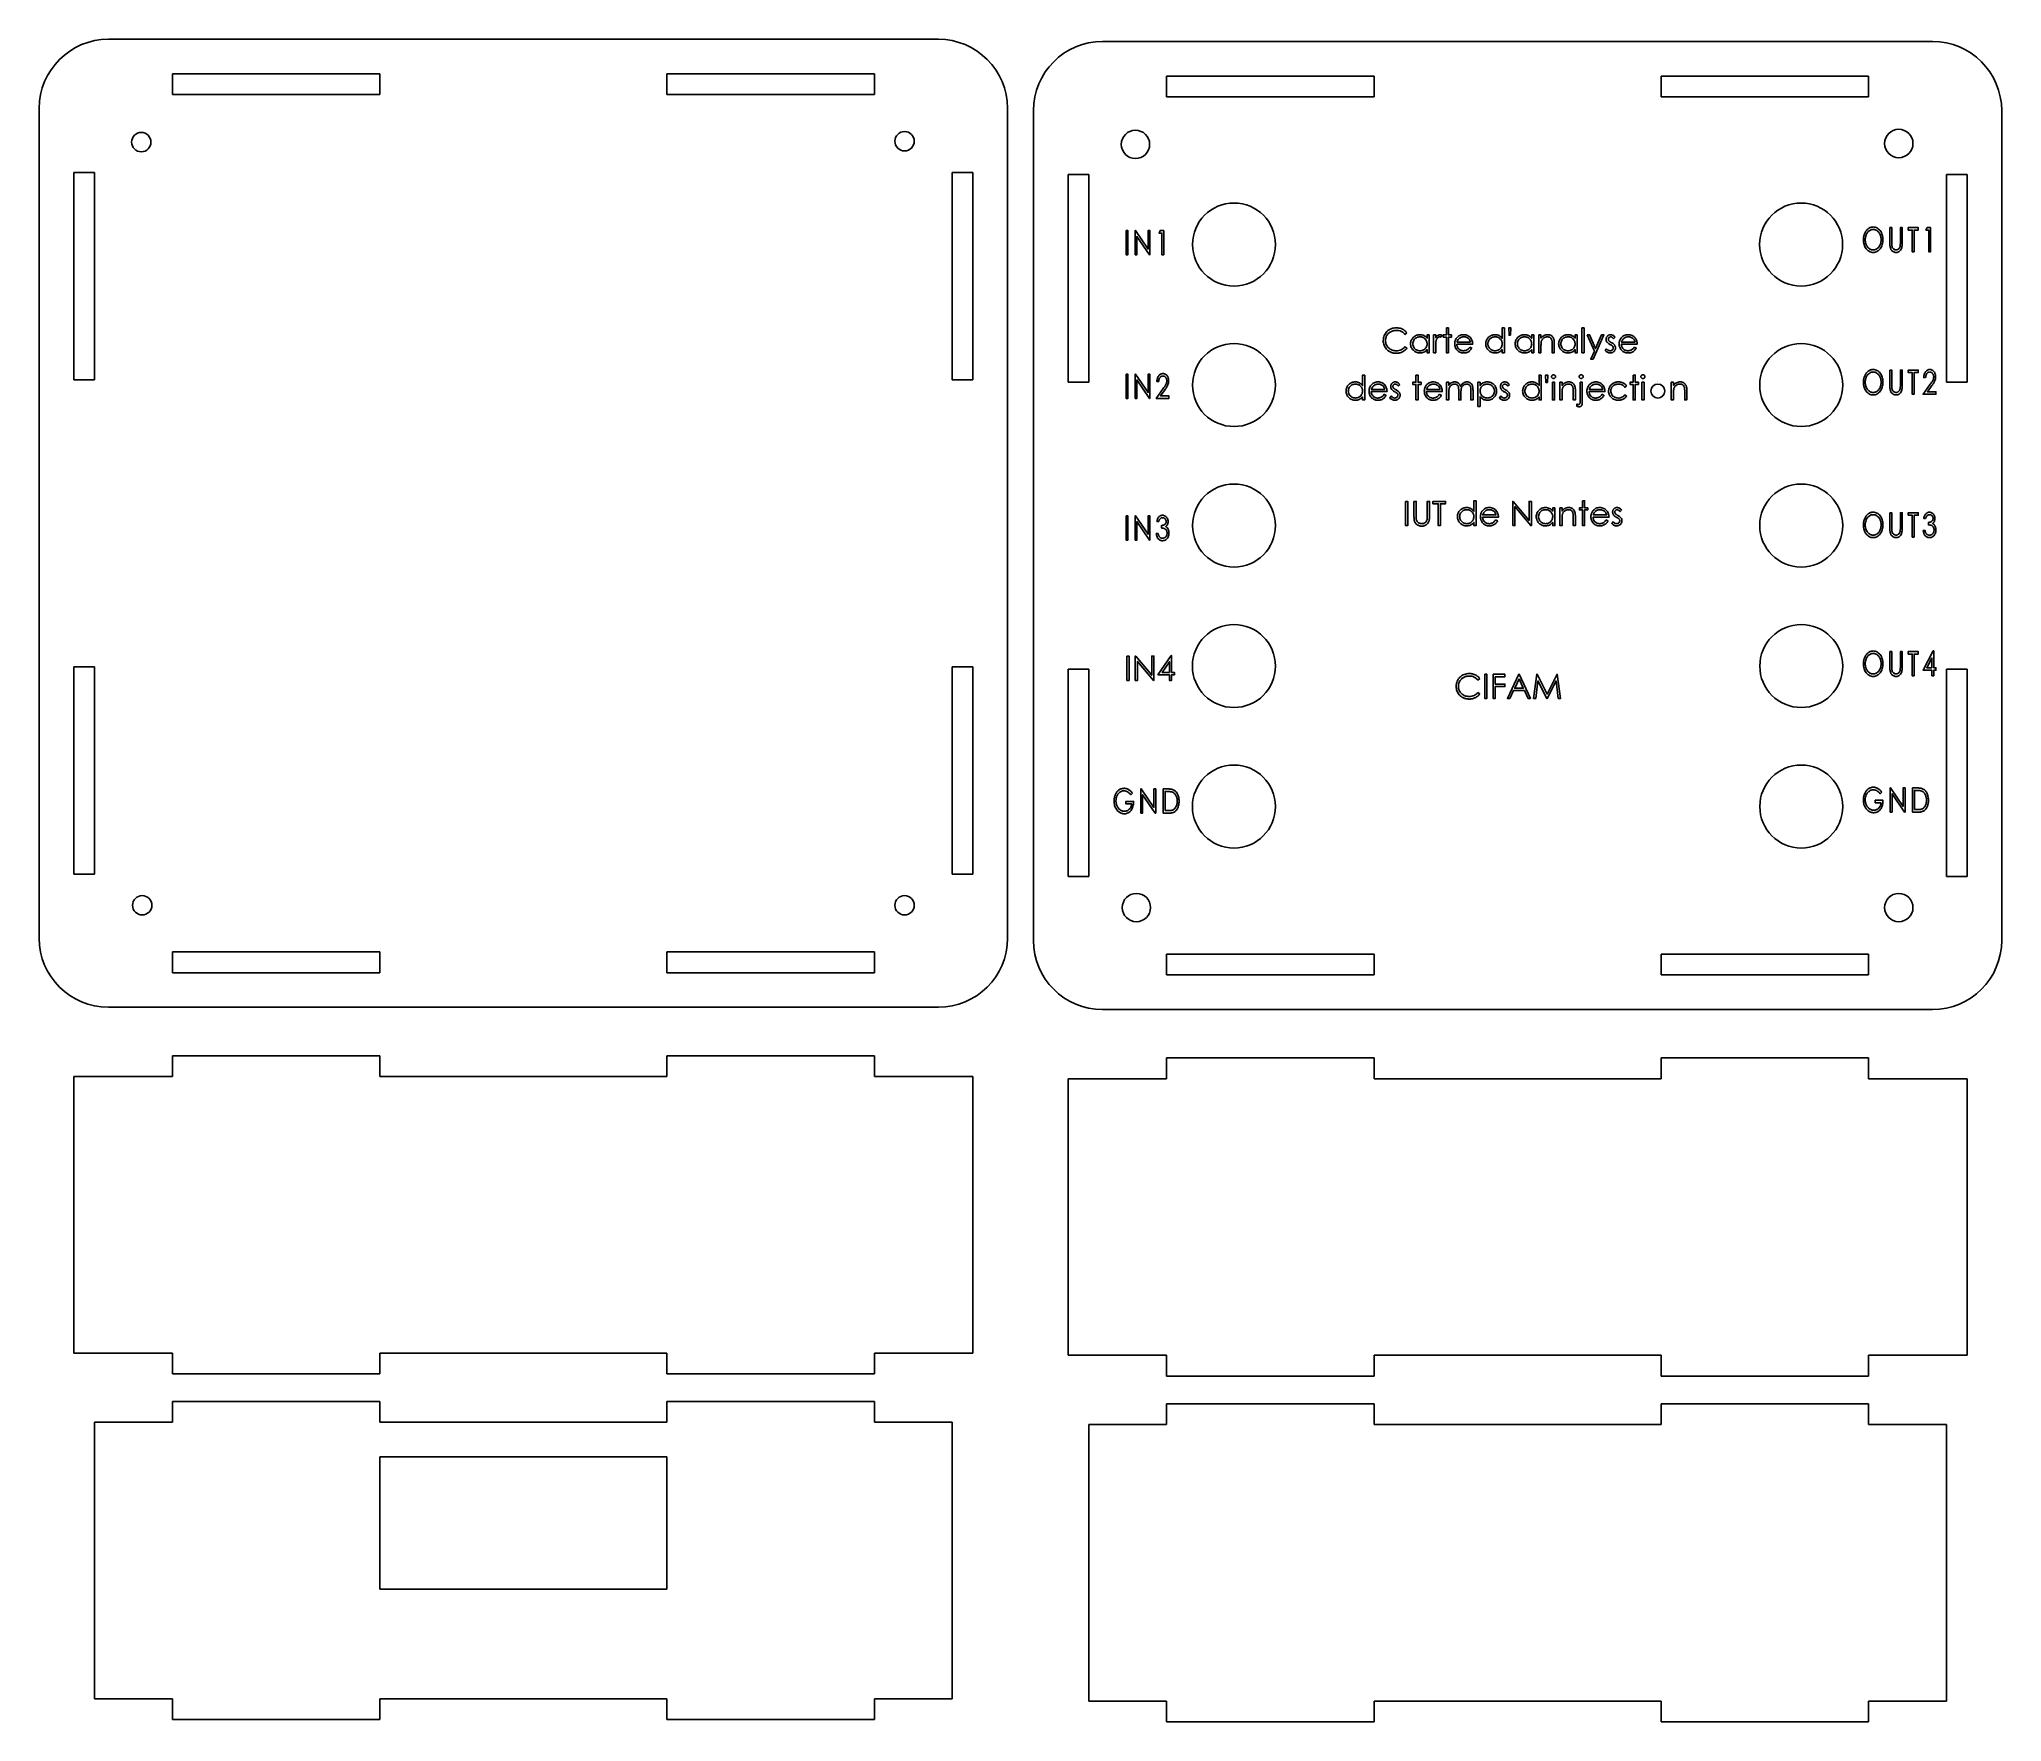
# Model space of a CAD drawing. Header units: millimetres. Extents: x 3 to 287, y -248 to -5.
import ezdxf

# ---------------------------------------------------------------- set-up
doc = ezdxf.new("R2010")
doc.units = ezdxf.units.MM
doc.layers.get('0').update_dxf_attribs({"lineweight": 25})

msp = doc.modelspace()

# ---------------------------------------------------------------- linework, layer by layer
at = {"color": 7, "linetype": 'Continuous', "lineweight": 25}
for p, q in [((133.25, -4.63), (13.25, -4.63)), ((277, -4.96), (157, -4.96)), ((52.51, -9.63), (22.51, -9.63)), ((22.51, -9.63), (22.51, -12.63)), ((52.51, -12.63), (52.51, -9.63)), ((124, -9.63), (94, -9.63)), ((94, -9.63), (94, -12.63)), ((124, -12.63), (124, -9.63)), ((196.25, -9.96), (166.25, -9.96)), ((166.25, -9.96), (166.25, -12.96)), ((196.25, -12.96), (196.25, -9.96)), ((267.75, -9.96), (237.75, -9.96)), ((237.75, -9.96), (237.75, -12.96)), ((267.75, -12.96), (267.75, -9.96)), ((22.51, -12.63), (52.51, -12.63)), ((94, -12.63), (124, -12.63)), ((166.25, -12.96), (196.25, -12.96)), ((237.75, -12.96), (267.75, -12.96)), ((3.25, -14.63), (3.25, -134.63)), ((143.25, -134.63), (143.25, -14.63)), ((147, -14.96), (147, -134.96)), ((287, -134.96), (287, -14.96)), ((11.25, -23.88), (8.25, -23.88)), ((8.25, -23.88), (8.25, -53.88)), ((11.25, -53.88), (11.25, -23.88)), ((138.25, -23.88), (135.25, -23.88)), ((135.25, -23.88), (135.25, -53.88)), ((138.25, -53.88), (138.25, -23.88)), ((155, -24.21), (152, -24.21)), ((152, -24.21), (152, -54.21)), ((155, -54.21), (155, -24.21)), ((282, -24.21), (279, -24.21)), ((279, -24.21), (279, -54.21)), ((282, -54.21), (282, -24.21)), ((8.25, -53.88), (11.25, -53.88)), ((135.25, -53.88), (138.25, -53.88)), ((152, -54.21), (155, -54.21)), ((279, -54.21), (282, -54.21)), ((11.25, -95.38), (8.25, -95.38)), ((8.25, -95.38), (8.25, -125.38)), ((11.25, -125.38), (11.25, -95.38)), ((138.25, -95.38), (135.25, -95.38)), ((135.25, -95.38), (135.25, -125.38)), ((138.25, -125.38), (138.25, -95.38)), ((155, -95.71), (152, -95.71)), ((152, -95.71), (152, -125.71)), ((155, -125.71), (155, -95.71)), ((282, -95.71), (279, -95.71)), ((279, -95.71), (279, -125.71)), ((282, -125.71), (282, -95.71)), ((8.25, -125.38), (11.25, -125.38)), ((135.25, -125.38), (138.25, -125.38)), ((152, -125.71), (155, -125.71)), ((279, -125.71), (282, -125.71)), ((52.51, -136.63), (22.51, -136.63)), ((22.51, -136.63), (22.51, -139.63)), ((52.51, -139.63), (52.51, -136.63)), ((94, -136.63), (94, -139.63)), ((124, -136.63), (94, -136.63)), ((124, -139.63), (124, -136.63)), ((196.25, -136.96), (166.25, -136.96)), ((166.25, -136.96), (166.25, -139.96)), ((196.25, -139.96), (196.25, -136.96)), ((237.75, -136.96), (237.75, -139.96)), ((267.75, -136.96), (237.75, -136.96)), ((267.75, -139.96), (267.75, -136.96)), ((22.51, -139.63), (52.51, -139.63)), ((94, -139.63), (124, -139.63)), ((166.25, -139.96), (196.25, -139.96)), ((237.75, -139.96), (267.75, -139.96)), ((13.25, -144.63), (133.25, -144.63)), ((157, -144.96), (277, -144.96)), ((22.5, -154.63), (22.5, -151.63)), ((22.5, -151.63), (52.5, -151.63)), ((52.5, -154.63), (52.5, -151.63)), ((94, -154.63), (94, -151.63)), ((94, -151.63), (124, -151.63)), ((124, -154.63), (124, -151.63)), ((166.25, -154.96), (166.25, -151.96)), ((166.25, -151.96), (196.25, -151.96)), ((196.25, -154.96), (196.25, -151.96)), ((237.75, -154.96), (237.75, -151.96)), ((237.75, -151.96), (267.75, -151.96)), ((267.75, -154.96), (267.75, -151.96)), ((8.25, -194.63), (8.25, -154.63)), ((8.25, -154.63), (22.5, -154.63)), ((52.5, -154.63), (94, -154.63)), ((124, -154.63), (138.25, -154.63)), ((138.25, -194.63), (138.25, -154.63)), ((152, -194.96), (152, -154.96)), ((152, -154.96), (166.25, -154.96)), ((196.25, -154.96), (237.75, -154.96)), ((267.75, -154.96), (282, -154.96)), ((282, -194.96), (282, -154.96)), ((8.25, -194.63), (22.5, -194.63)), ((22.5, -194.63), (22.5, -197.63)), ((52.5, -194.63), (94, -194.63)), ((52.5, -194.63), (52.5, -197.63)), ((94, -194.63), (94, -197.63)), ((124, -194.63), (138.25, -194.63)), ((124, -194.63), (124, -197.63)), ((152, -194.96), (166.25, -194.96)), ((166.25, -194.96), (166.25, -197.96)), ((196.25, -194.96), (237.75, -194.96)), ((196.25, -194.96), (196.25, -197.96)), ((237.75, -194.96), (237.75, -197.96)), ((267.75, -194.96), (282, -194.96)), ((267.75, -194.96), (267.75, -197.96)), ((22.5, -197.63), (52.5, -197.63)), ((94, -197.63), (124, -197.63)), ((166.25, -197.96), (196.25, -197.96)), ((237.75, -197.96), (267.75, -197.96)), ((22.5, -204.63), (22.5, -201.63)), ((22.5, -201.63), (52.5, -201.63)), ((52.5, -204.63), (52.5, -201.63)), ((94, -201.63), (124, -201.63)), ((94, -204.63), (94, -201.63)), ((124, -204.63), (124, -201.63)), ((166.25, -204.96), (166.25, -201.96)), ((166.25, -201.96), (196.25, -201.96)), ((196.25, -204.96), (196.25, -201.96)), ((237.75, -204.96), (237.75, -201.96)), ((237.75, -201.96), (267.75, -201.96)), ((267.75, -204.96), (267.75, -201.96)), ((11.25, -244.63), (11.25, -204.63)), ((11.25, -204.63), (22.5, -204.63)), ((52.5, -204.63), (94, -204.63)), ((124, -204.63), (135.25, -204.63)), ((135.25, -204.63), (135.25, -244.63)), ((155, -244.96), (155, -204.96)), ((155, -204.96), (166.25, -204.96)), ((196.25, -204.96), (237.75, -204.96)), ((267.75, -204.96), (279, -204.96)), ((279, -204.96), (279, -244.96)), ((52.5, -209.63), (94, -209.63)), ((52.5, -209.63), (52.5, -228.76)), ((94, -209.63), (94, -228.76)), ((52.5, -228.76), (94, -228.76)), ((11.25, -244.63), (22.5, -244.63)), ((22.5, -244.63), (22.5, -247.63)), ((52.5, -244.63), (52.5, -247.63)), ((52.5, -244.63), (94, -244.63)), ((94, -244.63), (94, -247.63)), ((124, -244.63), (135.25, -244.63)), ((124, -244.63), (124, -247.63)), ((155, -244.96), (166.25, -244.96)), ((166.25, -244.96), (166.25, -247.96)), ((196.25, -244.96), (196.25, -247.96)), ((196.25, -244.96), (237.75, -244.96)), ((237.75, -244.96), (237.75, -247.96)), ((267.75, -244.96), (279, -244.96)), ((267.75, -244.96), (267.75, -247.96)), ((22.5, -247.63), (52.5, -247.63)), ((94, -247.63), (124, -247.63)), ((166.25, -247.96), (196.25, -247.96)), ((237.75, -247.96), (267.75, -247.96))]:
    msp.add_line(p, q, dxfattribs=at)
at = {"color": 7, "linetype": 'Continuous'}
msp.add_line((237.28, -54.19), (237.28, -54.19), dxfattribs=at)
at = {"color": 7, "linetype": 'Continuous', "flags": 128}
for points in [[(160.39, -32.31), (160.66, -32.31), (160.66, -32.31), (160.66, -35.81), (160.66, -35.81), (160.39, -35.81), (160.39, -35.81), (160.39, -32.31)], [(161.7, -35.81), (161.7, -32.31), (161.7, -32.31), (161.76, -32.31), (161.76, -32.31), (163.58, -34.98), (163.58, -34.98), (163.58, -32.31), (163.58, -32.31), (163.85, -32.31), (163.85, -32.31), (163.85, -35.81), (163.85, -35.81), (163.79, -35.81), (163.79, -35.81), (161.97, -33.15), (161.97, -33.15), (161.97, -35.81), (161.97, -35.81), (161.7, -35.81)], [(165.32, -32.31), (165.84, -32.31), (165.84, -32.31), (165.84, -35.81), (165.84, -35.81), (165.57, -35.81), (165.57, -35.81), (165.57, -32.67), (165.57, -32.67), (165.16, -32.67), (165.16, -32.67), (165.32, -32.31)], [(268.4, -31.78), (268.55, -31.79), (268.69, -31.82), (268.83, -31.86), (268.96, -31.91), (269.08, -31.99), (269.2, -32.08), (269.31, -32.19), (269.42, -32.31), (269.51, -32.45), (269.6, -32.59), (269.67, -32.75), (269.73, -32.91), (269.77, -33.07), (269.8, -33.25), (269.82, -33.43), (269.83, -33.62), (269.83, -33.62), (269.82, -33.81), (269.8, -33.99), (269.77, -34.16), (269.73, -34.33), (269.67, -34.49), (269.6, -34.64), (269.51, -34.79), (269.42, -34.93), (269.31, -35.05), (269.2, -35.16), (269.09, -35.25), (268.96, -35.33), (268.84, -35.39), (268.7, -35.43), (268.56, -35.45), (268.42, -35.46), (268.42, -35.46), (268.27, -35.45), (268.13, -35.43), (268, -35.39), (267.87, -35.33), (267.75, -35.25), (267.63, -35.16), (267.52, -35.05), (267.41, -34.93), (267.32, -34.79), (267.23, -34.65), (267.16, -34.5), (267.1, -34.34), (267.06, -34.17), (267.03, -34), (267.01, -33.82), (267, -33.64), (267, -33.64), (267, -33.51), (267.01, -33.39), (267.03, -33.27), (267.05, -33.15), (267.07, -33.04), (267.11, -32.92), (267.14, -32.81), (267.19, -32.7), (267.24, -32.6), (267.29, -32.5), (267.35, -32.4), (267.41, -32.32), (267.48, -32.24), (267.55, -32.16), (267.62, -32.09), (267.7, -32.03), (267.78, -31.97), (267.86, -31.92), (267.95, -31.88), (268.04, -31.84), (268.12, -31.82), (268.21, -31.8), (268.3, -31.79), (268.4, -31.78)], [(268.41, -32.14), (268.34, -32.14), (268.26, -32.15), (268.19, -32.17), (268.12, -32.19), (268.05, -32.22), (267.98, -32.25), (267.91, -32.29), (267.84, -32.34), (267.78, -32.39), (267.71, -32.45), (267.66, -32.51), (267.6, -32.58), (267.55, -32.65), (267.5, -32.72), (267.46, -32.8), (267.42, -32.88), (267.39, -32.97), (267.36, -33.05), (267.33, -33.15), (267.31, -33.24), (267.29, -33.33), (267.28, -33.43), (267.27, -33.53), (267.27, -33.64), (267.27, -33.64), (267.28, -33.79), (267.29, -33.93), (267.32, -34.07), (267.35, -34.2), (267.4, -34.33), (267.46, -34.45), (267.53, -34.57), (267.6, -34.68), (267.69, -34.78), (267.78, -34.86), (267.87, -34.94), (267.97, -35), (268.08, -35.04), (268.18, -35.08), (268.29, -35.1), (268.41, -35.1), (268.41, -35.1), (268.49, -35.1), (268.56, -35.09), (268.64, -35.08), (268.71, -35.05), (268.78, -35.03), (268.85, -34.99), (268.92, -34.95), (268.99, -34.91), (269.06, -34.86), (269.12, -34.8), (269.18, -34.74), (269.23, -34.68), (269.28, -34.61), (269.33, -34.53), (269.37, -34.46), (269.41, -34.37), (269.44, -34.29), (269.48, -34.2), (269.5, -34.11), (269.52, -34.02), (269.54, -33.92), (269.55, -33.82), (269.56, -33.72), (269.56, -33.62), (269.56, -33.62), (269.56, -33.52), (269.55, -33.42), (269.54, -33.32), (269.52, -33.23), (269.5, -33.14), (269.48, -33.05), (269.44, -32.96), (269.41, -32.87), (269.37, -32.79), (269.33, -32.72), (269.28, -32.64), (269.23, -32.57), (269.17, -32.51), (269.12, -32.45), (269.05, -32.39), (268.99, -32.34), (268.92, -32.29), (268.85, -32.25), (268.78, -32.22), (268.71, -32.19), (268.63, -32.17), (268.56, -32.15), (268.49, -32.14), (268.41, -32.14)], [(270.82, -31.87), (271.09, -31.87), (271.09, -31.87), (271.09, -33.97), (271.09, -33.97), (271.09, -34.06), (271.09, -34.14), (271.1, -34.21), (271.1, -34.27), (271.1, -34.33), (271.1, -34.37), (271.1, -34.41), (271.11, -34.43), (271.11, -34.43), (271.12, -34.53), (271.14, -34.62), (271.17, -34.7), (271.2, -34.78), (271.24, -34.84), (271.29, -34.91), (271.35, -34.96), (271.43, -35.01), (271.5, -35.05), (271.58, -35.08), (271.66, -35.1), (271.73, -35.1), (271.73, -35.1), (271.8, -35.1), (271.87, -35.08), (271.93, -35.06), (271.99, -35.03), (272.05, -34.99), (272.11, -34.94), (272.16, -34.89), (272.2, -34.83), (272.24, -34.76), (272.27, -34.68), (272.3, -34.6), (272.32, -34.51), (272.32, -34.51), (272.33, -34.48), (272.34, -34.43), (272.34, -34.37), (272.34, -34.31), (272.35, -34.24), (272.35, -34.16), (272.35, -34.07), (272.35, -33.97), (272.35, -33.97), (272.35, -31.87), (272.35, -31.87), (272.62, -31.87), (272.62, -31.87), (272.62, -33.99), (272.62, -33.99), (272.62, -34.1), (272.62, -34.21), (272.61, -34.31), (272.6, -34.41), (272.59, -34.5), (272.58, -34.59), (272.57, -34.67), (272.55, -34.74), (272.5, -34.88), (272.44, -35.01), (272.36, -35.14), (272.26, -35.25), (272.21, -35.3), (272.15, -35.34), (272.09, -35.38), (272.03, -35.41), (271.96, -35.43), (271.9, -35.45), (271.82, -35.46), (271.75, -35.46), (271.75, -35.46), (271.67, -35.46), (271.59, -35.45), (271.52, -35.43), (271.45, -35.41), (271.38, -35.38), (271.31, -35.35), (271.25, -35.31), (271.19, -35.26), (271.13, -35.21), (271.08, -35.15), (271.03, -35.09), (270.99, -35.02), (270.96, -34.96), (270.92, -34.88), (270.9, -34.8), (270.87, -34.72), (270.87, -34.72), (270.86, -34.67), (270.85, -34.6), (270.84, -34.52), (270.84, -34.44), (270.83, -34.34), (270.83, -34.23), (270.83, -34.11), (270.82, -33.99), (270.82, -33.99), (270.82, -31.87)], [(273.48, -32.23), (273.48, -31.87), (273.48, -31.87), (274.92, -31.87), (274.92, -31.87), (274.92, -32.23), (274.92, -32.23), (274.33, -32.23), (274.33, -32.23), (274.33, -35.37), (274.33, -35.37), (274.06, -35.37), (274.06, -35.37), (274.06, -32.23), (274.06, -32.23), (273.48, -32.23)], [(276.2, -31.87), (276.72, -31.87), (276.72, -31.87), (276.72, -35.37), (276.72, -35.37), (276.45, -35.37), (276.45, -35.37), (276.45, -32.23), (276.45, -32.23), (276.05, -32.23), (276.05, -32.23), (276.2, -31.87)], [(201, -47.1), (200.72, -47.31), (200.72, -47.31), (200.66, -47.24), (200.6, -47.18), (200.54, -47.12), (200.47, -47.06), (200.4, -47.01), (200.32, -46.96), (200.25, -46.92), (200.17, -46.88), (200, -46.81), (199.82, -46.76), (199.64, -46.74), (199.45, -46.73), (199.45, -46.73), (199.35, -46.73), (199.24, -46.74), (199.14, -46.76), (199.04, -46.78), (198.94, -46.81), (198.85, -46.84), (198.75, -46.88), (198.66, -46.93), (198.57, -46.98), (198.49, -47.03), (198.41, -47.09), (198.34, -47.16), (198.27, -47.23), (198.21, -47.3), (198.15, -47.38), (198.1, -47.46), (198.05, -47.54), (198.01, -47.63), (197.98, -47.72), (197.95, -47.81), (197.93, -47.91), (197.91, -48.01), (197.9, -48.11), (197.9, -48.21), (197.9, -48.21), (197.91, -48.37), (197.93, -48.51), (197.96, -48.66), (198.01, -48.79), (198.08, -48.92), (198.15, -49.04), (198.24, -49.16), (198.35, -49.27), (198.46, -49.36), (198.59, -49.45), (198.71, -49.52), (198.85, -49.58), (199, -49.63), (199.15, -49.66), (199.31, -49.68), (199.47, -49.69), (199.47, -49.69), (199.66, -49.68), (199.83, -49.65), (200, -49.61), (200.16, -49.54), (200.31, -49.46), (200.46, -49.36), (200.59, -49.24), (200.72, -49.11), (200.72, -49.11), (201, -49.31), (201, -49.31), (200.93, -49.4), (200.86, -49.48), (200.78, -49.55), (200.7, -49.62), (200.62, -49.69), (200.53, -49.75), (200.44, -49.81), (200.35, -49.86), (200.25, -49.9), (200.15, -49.94), (200.04, -49.97), (199.93, -50), (199.82, -50.02), (199.71, -50.04), (199.59, -50.05), (199.47, -50.05), (199.47, -50.05), (199.36, -50.05), (199.25, -50.04), (199.15, -50.03), (199.04, -50.01), (198.94, -49.99), (198.84, -49.96), (198.75, -49.93), (198.66, -49.9), (198.57, -49.85), (198.48, -49.81), (198.4, -49.76), (198.32, -49.7), (198.24, -49.64), (198.17, -49.58), (198.1, -49.51), (198.03, -49.44), (198.03, -49.44), (197.93, -49.3), (197.84, -49.16), (197.76, -49.02), (197.7, -48.87), (197.65, -48.71), (197.62, -48.54), (197.59, -48.37), (197.59, -48.19), (197.59, -48.19), (197.6, -48), (197.62, -47.82), (197.66, -47.65), (197.72, -47.48), (197.8, -47.32), (197.89, -47.17), (198, -47.03), (198.12, -46.89), (198.26, -46.77), (198.41, -46.66), (198.57, -46.57), (198.73, -46.5), (198.9, -46.44), (199.08, -46.4), (199.27, -46.38), (199.47, -46.37), (199.47, -46.37), (199.59, -46.37), (199.71, -46.38), (199.82, -46.4), (199.93, -46.42), (200.04, -46.44), (200.15, -46.48), (200.25, -46.52), (200.35, -46.56), (200.45, -46.61), (200.54, -46.67), (200.63, -46.73), (200.71, -46.79), (200.79, -46.86), (200.86, -46.94), (200.93, -47.02), (201, -47.1)], [(204.23, -47.4), (204.23, -49.96), (204.23, -49.96), (203.91, -49.96), (203.91, -49.96), (203.91, -49.52), (203.91, -49.52), (203.81, -49.63), (203.69, -49.73), (203.57, -49.82), (203.44, -49.89), (203.31, -49.94), (203.17, -49.97), (203.02, -50), (202.87, -50), (202.87, -50), (202.73, -50), (202.6, -49.98), (202.48, -49.95), (202.36, -49.91), (202.24, -49.85), (202.13, -49.78), (202.03, -49.71), (201.93, -49.62), (201.83, -49.52), (201.76, -49.41), (201.69, -49.3), (201.63, -49.19), (201.59, -49.06), (201.56, -48.94), (201.54, -48.81), (201.54, -48.67), (201.54, -48.67), (201.54, -48.54), (201.56, -48.41), (201.59, -48.29), (201.63, -48.17), (201.69, -48.05), (201.76, -47.95), (201.84, -47.84), (201.93, -47.74), (202.03, -47.65), (202.14, -47.57), (202.25, -47.51), (202.36, -47.45), (202.49, -47.41), (202.61, -47.38), (202.74, -47.36), (202.88, -47.36), (202.88, -47.36), (203.04, -47.36), (203.18, -47.39), (203.33, -47.43), (203.46, -47.48), (203.58, -47.55), (203.7, -47.64), (203.81, -47.75), (203.91, -47.87), (203.91, -47.87), (203.91, -47.4), (203.91, -47.4), (204.23, -47.4)], [(202.88, -47.67), (202.75, -47.68), (202.61, -47.7), (202.49, -47.74), (202.37, -47.8), (202.25, -47.87), (202.15, -47.96), (202.07, -48.06), (201.99, -48.17), (201.93, -48.29), (201.89, -48.42), (201.86, -48.54), (201.85, -48.68), (201.85, -48.68), (201.86, -48.81), (201.89, -48.93), (201.93, -49.06), (201.99, -49.18), (202.07, -49.29), (202.16, -49.39), (202.26, -49.48), (202.37, -49.55), (202.49, -49.61), (202.62, -49.66), (202.75, -49.68), (202.88, -49.69), (202.88, -49.69), (203.02, -49.68), (203.15, -49.66), (203.28, -49.61), (203.4, -49.56), (203.52, -49.48), (203.62, -49.4), (203.71, -49.3), (203.78, -49.2), (203.84, -49.08), (203.88, -48.95), (203.91, -48.82), (203.91, -48.68), (203.91, -48.68), (203.91, -48.58), (203.9, -48.48), (203.87, -48.38), (203.84, -48.29), (203.8, -48.2), (203.75, -48.11), (203.69, -48.04), (203.62, -47.96), (203.54, -47.89), (203.46, -47.83), (203.37, -47.78), (203.28, -47.74), (203.19, -47.71), (203.09, -47.69), (202.99, -47.67), (202.88, -47.67)], [(204.86, -47.4), (205.17, -47.4), (205.17, -47.4), (205.17, -47.78), (205.17, -47.78), (205.24, -47.67), (205.32, -47.58), (205.39, -47.51), (205.47, -47.46), (205.55, -47.41), (205.63, -47.38), (205.71, -47.36), (205.79, -47.36), (205.79, -47.36), (205.86, -47.36), (205.93, -47.38), (206, -47.4), (206.07, -47.44), (206.07, -47.44), (205.9, -47.72), (205.9, -47.72), (205.85, -47.7), (205.81, -47.68), (205.77, -47.67), (205.74, -47.67), (205.74, -47.67), (205.66, -47.68), (205.59, -47.7), (205.51, -47.75), (205.44, -47.8), (205.41, -47.84), (205.38, -47.88), (205.35, -47.93), (205.32, -47.98), (205.29, -48.03), (205.27, -48.09), (205.25, -48.15), (205.23, -48.22), (205.23, -48.22), (205.21, -48.28), (205.2, -48.36), (205.19, -48.45), (205.18, -48.55), (205.18, -48.67), (205.17, -48.8), (205.17, -48.94), (205.17, -49.1), (205.17, -49.1), (205.17, -49.96), (205.17, -49.96), (204.86, -49.96), (204.86, -49.96), (204.86, -47.4)], [(206.7, -46.37), (207.01, -46.37), (207.01, -46.37), (207.01, -47.4), (207.01, -47.4), (207.46, -47.4), (207.46, -47.4), (207.46, -47.71), (207.46, -47.71), (207.01, -47.71), (207.01, -47.71), (207.01, -49.96), (207.01, -49.96), (206.7, -49.96), (206.7, -49.96), (206.7, -47.71), (206.7, -47.71), (206.25, -47.71), (206.25, -47.71), (206.25, -47.4), (206.25, -47.4), (206.7, -47.4), (206.7, -47.4), (206.7, -46.37)], [(210.1, -49.15), (210.38, -49.3), (210.38, -49.3), (210.31, -49.41), (210.23, -49.52), (210.16, -49.61), (210.07, -49.69), (209.98, -49.77), (209.89, -49.83), (209.79, -49.88), (209.68, -49.92), (209.57, -49.96), (209.45, -49.98), (209.33, -50), (209.19, -50), (209.19, -50), (209.05, -50), (208.91, -49.98), (208.78, -49.95), (208.66, -49.9), (208.54, -49.85), (208.44, -49.78), (208.34, -49.69), (208.25, -49.6), (208.17, -49.5), (208.1, -49.39), (208.04, -49.28), (207.99, -49.17), (207.96, -49.05), (207.93, -48.93), (207.91, -48.81), (207.91, -48.69), (207.91, -48.69), (207.91, -48.57), (207.93, -48.45), (207.95, -48.34), (207.98, -48.23), (208.02, -48.13), (208.07, -48.03), (208.13, -47.93), (208.2, -47.83), (208.2, -47.83), (208.3, -47.72), (208.4, -47.62), (208.52, -47.54), (208.64, -47.47), (208.77, -47.42), (208.9, -47.39), (209.05, -47.36), (209.2, -47.36), (209.2, -47.36), (209.36, -47.36), (209.51, -47.39), (209.65, -47.43), (209.78, -47.48), (209.91, -47.55), (210.02, -47.64), (210.13, -47.74), (210.23, -47.86), (210.23, -47.86), (210.3, -47.95), (210.35, -48.05), (210.4, -48.15), (210.44, -48.26), (210.47, -48.37), (210.49, -48.49), (210.5, -48.62), (210.51, -48.75), (210.51, -48.75), (208.22, -48.75), (208.22, -48.75), (208.23, -48.85), (208.24, -48.94), (208.26, -49.04), (208.3, -49.12), (208.33, -49.21), (208.38, -49.28), (208.43, -49.36), (208.5, -49.42), (208.57, -49.49), (208.64, -49.54), (208.71, -49.59), (208.79, -49.62), (208.88, -49.65), (208.97, -49.67), (209.06, -49.68), (209.16, -49.69), (209.16, -49.69), (209.25, -49.69), (209.34, -49.67), (209.43, -49.66), (209.52, -49.63), (209.61, -49.6), (209.69, -49.56), (209.76, -49.52), (209.83, -49.47), (209.89, -49.41), (209.96, -49.34), (210.03, -49.25), (210.1, -49.15)], [(210.2, -48.43), (210.16, -48.31), (210.11, -48.2), (210.06, -48.1), (210, -48.02), (209.93, -47.94), (209.85, -47.88), (209.76, -47.82), (209.66, -47.77), (209.56, -47.72), (209.45, -47.69), (209.33, -47.68), (209.22, -47.67), (209.22, -47.67), (209.12, -47.67), (209.03, -47.68), (208.95, -47.7), (208.86, -47.73), (208.78, -47.76), (208.7, -47.8), (208.63, -47.85), (208.56, -47.91), (208.56, -47.91), (208.51, -47.96), (208.46, -48.01), (208.42, -48.06), (208.38, -48.13), (208.35, -48.2), (208.31, -48.27), (208.28, -48.35), (208.25, -48.43), (208.25, -48.43), (210.2, -48.43)], [(215.09, -46.37), (215.09, -49.96), (215.09, -49.96), (214.77, -49.96), (214.77, -49.96), (214.77, -49.52), (214.77, -49.52), (214.66, -49.63), (214.55, -49.73), (214.43, -49.82), (214.3, -49.89), (214.17, -49.94), (214.03, -49.97), (213.88, -50), (213.73, -50), (213.73, -50), (213.59, -50), (213.46, -49.98), (213.34, -49.95), (213.22, -49.91), (213.1, -49.85), (212.99, -49.78), (212.89, -49.71), (212.79, -49.62), (212.69, -49.52), (212.61, -49.41), (212.55, -49.3), (212.49, -49.19), (212.45, -49.06), (212.42, -48.94), (212.4, -48.81), (212.4, -48.67), (212.4, -48.67), (212.4, -48.54), (212.42, -48.41), (212.45, -48.29), (212.49, -48.17), (212.55, -48.05), (212.62, -47.95), (212.7, -47.84), (212.79, -47.74), (212.89, -47.65), (213, -47.57), (213.11, -47.51), (213.22, -47.45), (213.35, -47.41), (213.47, -47.38), (213.6, -47.36), (213.74, -47.36), (213.74, -47.36), (213.89, -47.36), (214.04, -47.39), (214.18, -47.43), (214.32, -47.49), (214.44, -47.57), (214.56, -47.66), (214.67, -47.77), (214.77, -47.9), (214.77, -47.9), (214.77, -46.37), (214.77, -46.37), (215.09, -46.37)], [(213.74, -47.67), (213.61, -47.68), (213.47, -47.7), (213.35, -47.74), (213.23, -47.8), (213.11, -47.87), (213.01, -47.96), (212.93, -48.06), (212.85, -48.17), (212.79, -48.29), (212.74, -48.42), (212.72, -48.54), (212.71, -48.68), (212.71, -48.68), (212.72, -48.81), (212.74, -48.93), (212.79, -49.06), (212.85, -49.18), (212.93, -49.29), (213.02, -49.39), (213.12, -49.48), (213.23, -49.55), (213.35, -49.61), (213.48, -49.66), (213.61, -49.68), (213.74, -49.69), (213.74, -49.69), (213.88, -49.68), (214.01, -49.66), (214.14, -49.61), (214.26, -49.56), (214.38, -49.48), (214.48, -49.4), (214.57, -49.3), (214.64, -49.2), (214.7, -49.08), (214.74, -48.95), (214.76, -48.82), (214.77, -48.68), (214.77, -48.68), (214.77, -48.58), (214.75, -48.48), (214.73, -48.38), (214.7, -48.29), (214.66, -48.2), (214.61, -48.11), (214.55, -48.04), (214.48, -47.96), (214.4, -47.89), (214.32, -47.83), (214.23, -47.78), (214.14, -47.74), (214.05, -47.71), (213.95, -47.69), (213.85, -47.67), (213.74, -47.67)], [(215.98, -47.45), (215.76, -47.45), (215.76, -47.45), (215.72, -46.37), (215.72, -46.37), (216.03, -46.37), (216.03, -46.37), (215.98, -47.45)], [(219.35, -47.4), (219.35, -49.96), (219.35, -49.96), (219.04, -49.96), (219.04, -49.96), (219.04, -49.52), (219.04, -49.52), (218.93, -49.63), (218.81, -49.73), (218.69, -49.82), (218.56, -49.89), (218.43, -49.94), (218.29, -49.97), (218.14, -50), (217.99, -50), (217.99, -50), (217.86, -50), (217.73, -49.98), (217.6, -49.95), (217.48, -49.91), (217.36, -49.85), (217.25, -49.78), (217.15, -49.71), (217.05, -49.62), (216.96, -49.52), (216.88, -49.41), (216.81, -49.3), (216.76, -49.19), (216.71, -49.06), (216.68, -48.94), (216.66, -48.81), (216.66, -48.67), (216.66, -48.67), (216.66, -48.54), (216.68, -48.41), (216.71, -48.29), (216.76, -48.17), (216.81, -48.05), (216.88, -47.95), (216.96, -47.84), (217.05, -47.74), (217.15, -47.65), (217.26, -47.57), (217.37, -47.51), (217.49, -47.45), (217.61, -47.41), (217.73, -47.38), (217.87, -47.36), (218, -47.36), (218, -47.36), (218.16, -47.36), (218.31, -47.39), (218.45, -47.43), (218.58, -47.48), (218.71, -47.55), (218.82, -47.64), (218.93, -47.75), (219.04, -47.87), (219.04, -47.87), (219.04, -47.4), (219.04, -47.4), (219.35, -47.4)], [(218.01, -47.67), (217.87, -47.68), (217.74, -47.7), (217.61, -47.74), (217.49, -47.8), (217.38, -47.87), (217.28, -47.96), (217.19, -48.06), (217.11, -48.17), (217.05, -48.29), (217.01, -48.42), (216.98, -48.54), (216.97, -48.68), (216.97, -48.68), (216.98, -48.81), (217.01, -48.93), (217.05, -49.06), (217.11, -49.18), (217.19, -49.29), (217.28, -49.39), (217.38, -49.48), (217.49, -49.55), (217.61, -49.61), (217.74, -49.66), (217.87, -49.68), (218, -49.69), (218, -49.69), (218.14, -49.68), (218.27, -49.66), (218.4, -49.61), (218.52, -49.56), (218.64, -49.48), (218.74, -49.4), (218.83, -49.3), (218.9, -49.2), (218.96, -49.08), (219, -48.95), (219.03, -48.82), (219.04, -48.68), (219.04, -48.68), (219.03, -48.58), (219.02, -48.48), (218.99, -48.38), (218.96, -48.29), (218.92, -48.2), (218.87, -48.11), (218.81, -48.04), (218.74, -47.96), (218.66, -47.89), (218.58, -47.83), (218.5, -47.78), (218.41, -47.74), (218.31, -47.71), (218.21, -47.69), (218.11, -47.67), (218.01, -47.67)], [(220.07, -47.4), (220.38, -47.4), (220.38, -47.4), (220.38, -47.86), (220.38, -47.86), (220.49, -47.74), (220.59, -47.63), (220.71, -47.55), (220.83, -47.48), (220.95, -47.42), (221.08, -47.39), (221.22, -47.36), (221.36, -47.36), (221.36, -47.36), (221.5, -47.36), (221.63, -47.39), (221.76, -47.44), (221.87, -47.5), (221.98, -47.58), (222.07, -47.67), (222.14, -47.77), (222.2, -47.89), (222.23, -47.96), (222.25, -48.03), (222.27, -48.11), (222.29, -48.2), (222.3, -48.3), (222.3, -48.41), (222.31, -48.53), (222.31, -48.65), (222.31, -48.65), (222.31, -49.96), (222.31, -49.96), (222, -49.96), (222, -49.96), (222, -48.76), (222, -48.76), (222, -48.65), (222, -48.56), (221.99, -48.47), (221.99, -48.39), (221.98, -48.32), (221.98, -48.26), (221.97, -48.21), (221.96, -48.17), (221.96, -48.17), (221.92, -48.06), (221.87, -47.95), (221.81, -47.87), (221.74, -47.8), (221.65, -47.74), (221.54, -47.7), (221.43, -47.68), (221.3, -47.67), (221.3, -47.67), (221.23, -47.67), (221.15, -47.68), (221.08, -47.7), (221.01, -47.72), (220.94, -47.75), (220.88, -47.78), (220.81, -47.82), (220.75, -47.86), (220.69, -47.92), (220.64, -47.97), (220.59, -48.02), (220.55, -48.08), (220.51, -48.14), (220.48, -48.21), (220.45, -48.28), (220.43, -48.35), (220.43, -48.35), (220.42, -48.4), (220.41, -48.46), (220.4, -48.53), (220.39, -48.61), (220.39, -48.7), (220.39, -48.8), (220.38, -48.91), (220.38, -49.03), (220.38, -49.03), (220.38, -49.96), (220.38, -49.96), (220.07, -49.96), (220.07, -49.96), (220.07, -47.4)], [(225.63, -47.4), (225.63, -49.96), (225.63, -49.96), (225.32, -49.96), (225.32, -49.96), (225.32, -49.52), (225.32, -49.52), (225.21, -49.63), (225.1, -49.73), (224.97, -49.82), (224.85, -49.89), (224.71, -49.94), (224.57, -49.97), (224.43, -50), (224.27, -50), (224.27, -50), (224.14, -50), (224.01, -49.98), (223.88, -49.95), (223.76, -49.91), (223.65, -49.85), (223.54, -49.78), (223.43, -49.71), (223.33, -49.62), (223.24, -49.52), (223.16, -49.41), (223.09, -49.3), (223.04, -49.19), (222.99, -49.06), (222.96, -48.94), (222.95, -48.81), (222.94, -48.67), (222.94, -48.67), (222.95, -48.54), (222.96, -48.41), (223, -48.29), (223.04, -48.17), (223.09, -48.05), (223.16, -47.95), (223.24, -47.84), (223.33, -47.74), (223.43, -47.65), (223.54, -47.57), (223.65, -47.51), (223.77, -47.45), (223.89, -47.41), (224.02, -47.38), (224.15, -47.36), (224.28, -47.36), (224.28, -47.36), (224.44, -47.36), (224.59, -47.39), (224.73, -47.43), (224.86, -47.48), (224.99, -47.55), (225.11, -47.64), (225.22, -47.75), (225.32, -47.87), (225.32, -47.87), (225.32, -47.4), (225.32, -47.4), (225.63, -47.4)], [(224.29, -47.67), (224.15, -47.68), (224.02, -47.7), (223.89, -47.74), (223.77, -47.8), (223.66, -47.87), (223.56, -47.96), (223.47, -48.06), (223.39, -48.17), (223.33, -48.29), (223.29, -48.42), (223.26, -48.54), (223.25, -48.68), (223.25, -48.68), (223.26, -48.81), (223.29, -48.93), (223.33, -49.06), (223.4, -49.18), (223.47, -49.29), (223.56, -49.39), (223.66, -49.48), (223.77, -49.55), (223.9, -49.61), (224.02, -49.66), (224.15, -49.68), (224.28, -49.69), (224.28, -49.69), (224.42, -49.68), (224.55, -49.66), (224.68, -49.61), (224.81, -49.56), (224.92, -49.48), (225.02, -49.4), (225.11, -49.3), (225.18, -49.2), (225.24, -49.08), (225.29, -48.95), (225.31, -48.82), (225.32, -48.68), (225.32, -48.68), (225.31, -48.58), (225.3, -48.48), (225.28, -48.38), (225.24, -48.29), (225.2, -48.2), (225.15, -48.11), (225.09, -48.04), (225.02, -47.96), (224.94, -47.89), (224.86, -47.83), (224.78, -47.78), (224.69, -47.74), (224.59, -47.71), (224.5, -47.69), (224.39, -47.67), (224.29, -47.67)], [(226.31, -46.37), (226.62, -46.37), (226.62, -46.37), (226.62, -49.96), (226.62, -49.96), (226.31, -49.96), (226.31, -49.96), (226.31, -46.37)], [(227.07, -47.4), (227.41, -47.4), (227.41, -47.4), (228.27, -49.36), (228.27, -49.36), (229.15, -47.4), (229.15, -47.4), (229.49, -47.4), (229.49, -47.4), (227.92, -50.9), (227.92, -50.9), (227.58, -50.9), (227.58, -50.9), (228.1, -49.74), (228.1, -49.74), (227.07, -47.4)], [(231.11, -47.72), (230.89, -47.94), (230.89, -47.94), (230.84, -47.88), (230.78, -47.82), (230.73, -47.77), (230.67, -47.74), (230.62, -47.71), (230.56, -47.69), (230.51, -47.67), (230.45, -47.67), (230.45, -47.67), (230.39, -47.68), (230.32, -47.7), (230.27, -47.73), (230.22, -47.77), (230.17, -47.83), (230.14, -47.88), (230.13, -47.95), (230.12, -48.01), (230.12, -48.01), (230.13, -48.07), (230.14, -48.13), (230.17, -48.19), (230.21, -48.25), (230.21, -48.25), (230.23, -48.27), (230.26, -48.3), (230.3, -48.34), (230.34, -48.37), (230.39, -48.4), (230.44, -48.44), (230.51, -48.47), (230.57, -48.51), (230.57, -48.51), (230.65, -48.56), (230.73, -48.6), (230.8, -48.65), (230.86, -48.69), (230.91, -48.74), (230.96, -48.78), (231, -48.83), (231.03, -48.87), (231.03, -48.87), (231.08, -48.96), (231.12, -49.06), (231.14, -49.16), (231.15, -49.26), (231.15, -49.26), (231.15, -49.34), (231.14, -49.41), (231.12, -49.48), (231.1, -49.55), (231.07, -49.61), (231.03, -49.67), (230.99, -49.73), (230.94, -49.79), (230.88, -49.84), (230.82, -49.88), (230.76, -49.92), (230.7, -49.95), (230.63, -49.97), (230.56, -49.99), (230.48, -50), (230.4, -50), (230.4, -50), (230.3, -50), (230.19, -49.98), (230.09, -49.95), (229.99, -49.91), (229.9, -49.86), (229.82, -49.8), (229.74, -49.73), (229.67, -49.66), (229.67, -49.66), (229.88, -49.42), (229.88, -49.42), (229.94, -49.48), (230, -49.54), (230.06, -49.58), (230.13, -49.62), (230.19, -49.65), (230.25, -49.67), (230.32, -49.68), (230.39, -49.69), (230.39, -49.69), (230.48, -49.68), (230.56, -49.66), (230.64, -49.62), (230.71, -49.57), (230.76, -49.5), (230.8, -49.43), (230.83, -49.36), (230.84, -49.28), (230.84, -49.28), (230.83, -49.21), (230.82, -49.15), (230.79, -49.09), (230.75, -49.03), (230.75, -49.03), (230.73, -49.01), (230.7, -48.98), (230.66, -48.95), (230.61, -48.91), (230.56, -48.88), (230.5, -48.85), (230.44, -48.81), (230.36, -48.77), (230.36, -48.77), (230.29, -48.73), (230.21, -48.68), (230.15, -48.64), (230.09, -48.59), (230.04, -48.55), (229.99, -48.51), (229.95, -48.46), (229.92, -48.42), (229.92, -48.42), (229.87, -48.33), (229.83, -48.24), (229.81, -48.13), (229.81, -48.03), (229.81, -48.03), (229.81, -47.96), (229.82, -47.89), (229.83, -47.82), (229.85, -47.76), (229.88, -47.7), (229.91, -47.65), (229.95, -47.6), (229.99, -47.55), (230.04, -47.5), (230.09, -47.46), (230.14, -47.43), (230.2, -47.4), (230.26, -47.38), (230.32, -47.37), (230.38, -47.36), (230.45, -47.36), (230.45, -47.36), (230.53, -47.36), (230.61, -47.38), (230.7, -47.41), (230.78, -47.45), (230.86, -47.5), (230.94, -47.56), (231.02, -47.63), (231.11, -47.72)], [(233.88, -49.15), (234.16, -49.3), (234.16, -49.3), (234.09, -49.41), (234.02, -49.52), (233.94, -49.61), (233.85, -49.69), (233.76, -49.77), (233.67, -49.83), (233.57, -49.88), (233.46, -49.92), (233.35, -49.96), (233.23, -49.98), (233.11, -50), (232.98, -50), (232.98, -50), (232.83, -50), (232.69, -49.98), (232.56, -49.95), (232.44, -49.9), (232.32, -49.85), (232.22, -49.78), (232.12, -49.69), (232.03, -49.6), (231.95, -49.5), (231.88, -49.39), (231.82, -49.28), (231.78, -49.17), (231.74, -49.05), (231.71, -48.93), (231.7, -48.81), (231.69, -48.69), (231.69, -48.69), (231.69, -48.57), (231.71, -48.45), (231.73, -48.34), (231.76, -48.23), (231.8, -48.13), (231.86, -48.03), (231.92, -47.93), (231.98, -47.83), (231.98, -47.83), (232.08, -47.72), (232.19, -47.62), (232.3, -47.54), (232.42, -47.47), (232.55, -47.42), (232.69, -47.39), (232.83, -47.36), (232.98, -47.36), (232.98, -47.36), (233.14, -47.36), (233.29, -47.39), (233.43, -47.43), (233.56, -47.48), (233.69, -47.55), (233.81, -47.64), (233.91, -47.74), (234.01, -47.86), (234.01, -47.86), (234.08, -47.95), (234.13, -48.05), (234.18, -48.15), (234.22, -48.26), (234.25, -48.37), (234.27, -48.49), (234.29, -48.62), (234.29, -48.75), (234.29, -48.75), (232, -48.75), (232, -48.75), (232.01, -48.85), (232.02, -48.94), (232.05, -49.04), (232.08, -49.12), (232.12, -49.21), (232.16, -49.28), (232.22, -49.36), (232.28, -49.42), (232.35, -49.49), (232.42, -49.54), (232.5, -49.59), (232.58, -49.62), (232.66, -49.65), (232.75, -49.67), (232.84, -49.68), (232.94, -49.69), (232.94, -49.69), (233.03, -49.69), (233.12, -49.67), (233.21, -49.66), (233.3, -49.63), (233.39, -49.6), (233.47, -49.56), (233.54, -49.52), (233.61, -49.47), (233.67, -49.41), (233.74, -49.34), (233.81, -49.25), (233.88, -49.15)], [(233.98, -48.43), (233.94, -48.31), (233.9, -48.2), (233.84, -48.1), (233.78, -48.02), (233.71, -47.94), (233.63, -47.88), (233.54, -47.82), (233.44, -47.77), (233.34, -47.72), (233.23, -47.69), (233.12, -47.68), (233, -47.67), (233, -47.67), (232.91, -47.67), (232.82, -47.68), (232.73, -47.7), (232.64, -47.73), (232.56, -47.76), (232.49, -47.8), (232.41, -47.85), (232.34, -47.91), (232.34, -47.91), (232.29, -47.96), (232.25, -48.01), (232.2, -48.06), (232.16, -48.13), (232.13, -48.2), (232.09, -48.27), (232.06, -48.35), (232.04, -48.43), (232.04, -48.43), (233.98, -48.43)], [(160.39, -53.07), (160.66, -53.07), (160.66, -53.07), (160.66, -56.57), (160.66, -56.57), (160.39, -56.57), (160.39, -56.57), (160.39, -53.07)], [(161.7, -56.57), (161.7, -53.07), (161.7, -53.07), (161.76, -53.07), (161.76, -53.07), (163.58, -55.74), (163.58, -55.74), (163.58, -53.07), (163.58, -53.07), (163.85, -53.07), (163.85, -53.07), (163.85, -56.57), (163.85, -56.57), (163.79, -56.57), (163.79, -56.57), (161.97, -53.91), (161.97, -53.91), (161.97, -56.57), (161.97, -56.57), (161.7, -56.57)], [(165.12, -54.14), (164.85, -54.14), (164.85, -54.14), (164.85, -54.02), (164.87, -53.9), (164.89, -53.79), (164.92, -53.68), (164.96, -53.58), (165, -53.48), (165.05, -53.39), (165.11, -53.31), (165.18, -53.23), (165.24, -53.16), (165.32, -53.11), (165.39, -53.06), (165.47, -53.02), (165.56, -53), (165.64, -52.98), (165.73, -52.98), (165.73, -52.98), (165.82, -52.98), (165.91, -53), (165.99, -53.02), (166.06, -53.06), (166.14, -53.1), (166.2, -53.15), (166.27, -53.22), (166.33, -53.29), (166.38, -53.37), (166.43, -53.45), (166.46, -53.54), (166.5, -53.63), (166.52, -53.72), (166.54, -53.82), (166.55, -53.92), (166.55, -54.03), (166.55, -54.03), (166.55, -54.17), (166.53, -54.31), (166.49, -54.45), (166.45, -54.58), (166.42, -54.65), (166.38, -54.73), (166.34, -54.81), (166.29, -54.89), (166.23, -54.98), (166.17, -55.08), (166.1, -55.18), (166.03, -55.29), (166.03, -55.29), (165.38, -56.21), (165.38, -56.21), (166.6, -56.21), (166.6, -56.21), (166.6, -56.57), (166.6, -56.57), (164.76, -56.57), (164.76, -56.57), (165.78, -55.12), (165.78, -55.12), (165.86, -55.02), (165.93, -54.92), (165.99, -54.83), (166.04, -54.75), (166.09, -54.67), (166.13, -54.6), (166.16, -54.54), (166.19, -54.48), (166.23, -54.38), (166.26, -54.27), (166.28, -54.16), (166.28, -54.05), (166.28, -54.05), (166.28, -53.97), (166.27, -53.91), (166.26, -53.84), (166.24, -53.78), (166.22, -53.71), (166.19, -53.66), (166.16, -53.6), (166.12, -53.55), (166.08, -53.5), (166.03, -53.45), (165.99, -53.42), (165.94, -53.39), (165.89, -53.37), (165.83, -53.35), (165.78, -53.34), (165.72, -53.34), (165.72, -53.34), (165.66, -53.34), (165.6, -53.35), (165.55, -53.37), (165.49, -53.39), (165.44, -53.42), (165.39, -53.46), (165.35, -53.5), (165.31, -53.55), (165.27, -53.6), (165.23, -53.67), (165.2, -53.73), (165.18, -53.8), (165.15, -53.88), (165.14, -53.96), (165.13, -54.05), (165.12, -54.14)], [(194.9, -53.2), (194.9, -56.79), (194.9, -56.79), (194.58, -56.79), (194.58, -56.79), (194.58, -56.35), (194.58, -56.35), (194.47, -56.47), (194.36, -56.57), (194.24, -56.65), (194.11, -56.72), (193.97, -56.77), (193.84, -56.81), (193.69, -56.83), (193.54, -56.84), (193.54, -56.84), (193.4, -56.83), (193.27, -56.81), (193.15, -56.78), (193.02, -56.74), (192.91, -56.68), (192.8, -56.62), (192.69, -56.54), (192.59, -56.45), (192.5, -56.35), (192.42, -56.24), (192.36, -56.13), (192.3, -56.02), (192.26, -55.9), (192.23, -55.77), (192.21, -55.64), (192.2, -55.51), (192.2, -55.51), (192.21, -55.37), (192.23, -55.24), (192.26, -55.12), (192.3, -55), (192.36, -54.89), (192.42, -54.78), (192.5, -54.67), (192.6, -54.58), (192.7, -54.48), (192.8, -54.41), (192.92, -54.34), (193.03, -54.29), (193.15, -54.24), (193.28, -54.21), (193.41, -54.2), (193.55, -54.19), (193.55, -54.19), (193.7, -54.2), (193.85, -54.22), (193.99, -54.27), (194.13, -54.32), (194.25, -54.4), (194.37, -54.49), (194.48, -54.6), (194.58, -54.73), (194.58, -54.73), (194.58, -53.2), (194.58, -53.2), (194.9, -53.2)], [(202.3, -53.2), (202.61, -53.2), (202.61, -53.2), (202.61, -54.23), (202.61, -54.23), (203.06, -54.23), (203.06, -54.23), (203.06, -54.55), (203.06, -54.55), (202.61, -54.55), (202.61, -54.55), (202.61, -56.79), (202.61, -56.79), (202.3, -56.79), (202.3, -56.79), (202.3, -54.55), (202.3, -54.55), (201.85, -54.55), (201.85, -54.55), (201.85, -54.23), (201.85, -54.23), (202.3, -54.23), (202.3, -54.23), (202.3, -53.2)], [(220.43, -53.2), (220.43, -56.79), (220.43, -56.79), (220.11, -56.79), (220.11, -56.79), (220.11, -56.35), (220.11, -56.35), (220, -56.47), (219.89, -56.57), (219.77, -56.65), (219.64, -56.72), (219.51, -56.77), (219.37, -56.81), (219.22, -56.83), (219.07, -56.84), (219.07, -56.84), (218.93, -56.83), (218.8, -56.81), (218.68, -56.78), (218.56, -56.74), (218.44, -56.68), (218.33, -56.62), (218.23, -56.54), (218.13, -56.45), (218.03, -56.35), (217.95, -56.24), (217.89, -56.13), (217.83, -56.02), (217.79, -55.9), (217.76, -55.77), (217.74, -55.64), (217.73, -55.51), (217.73, -55.51), (217.74, -55.37), (217.76, -55.24), (217.79, -55.12), (217.83, -55), (217.89, -54.89), (217.96, -54.78), (218.04, -54.67), (218.13, -54.58), (218.23, -54.48), (218.34, -54.41), (218.45, -54.34), (218.56, -54.29), (218.68, -54.24), (218.81, -54.21), (218.94, -54.2), (219.08, -54.19), (219.08, -54.19), (219.23, -54.2), (219.38, -54.22), (219.52, -54.27), (219.66, -54.32), (219.78, -54.4), (219.9, -54.49), (220.01, -54.6), (220.11, -54.73), (220.11, -54.73), (220.11, -53.2), (220.11, -53.2), (220.43, -53.2)], [(221.32, -54.28), (221.1, -54.28), (221.1, -54.28), (221.06, -53.2), (221.06, -53.2), (221.37, -53.2), (221.37, -53.2), (221.32, -54.28)], [(222.2, -53.16), (222.26, -53.16), (222.31, -53.18), (222.36, -53.2), (222.41, -53.24), (222.44, -53.28), (222.47, -53.32), (222.49, -53.37), (222.49, -53.43), (222.49, -53.43), (222.49, -53.48), (222.47, -53.53), (222.44, -53.57), (222.41, -53.62), (222.36, -53.65), (222.31, -53.68), (222.26, -53.69), (222.2, -53.7), (222.2, -53.7), (222.14, -53.69), (222.09, -53.68), (222.04, -53.65), (221.99, -53.62), (221.96, -53.57), (221.93, -53.53), (221.91, -53.48), (221.91, -53.43), (221.91, -53.43), (221.91, -53.37), (221.93, -53.32), (221.96, -53.28), (221.99, -53.24), (222.04, -53.2), (222.09, -53.18), (222.14, -53.16), (222.2, -53.16)], [(226.19, -53.16), (226.25, -53.16), (226.31, -53.18), (226.36, -53.2), (226.4, -53.24), (226.44, -53.28), (226.46, -53.32), (226.48, -53.37), (226.48, -53.43), (226.48, -53.43), (226.48, -53.48), (226.46, -53.53), (226.44, -53.57), (226.4, -53.62), (226.36, -53.65), (226.31, -53.68), (226.25, -53.69), (226.19, -53.7), (226.19, -53.7), (226.13, -53.69), (226.08, -53.68), (226.03, -53.65), (225.99, -53.62), (225.95, -53.57), (225.92, -53.53), (225.91, -53.48), (225.9, -53.43), (225.9, -53.43), (225.91, -53.37), (225.92, -53.32), (225.95, -53.28), (225.99, -53.24), (226.03, -53.2), (226.08, -53.18), (226.13, -53.16), (226.19, -53.16)], [(233.71, -53.2), (234.02, -53.2), (234.02, -53.2), (234.02, -54.23), (234.02, -54.23), (234.47, -54.23), (234.47, -54.23), (234.47, -54.55), (234.47, -54.55), (234.02, -54.55), (234.02, -54.55), (234.02, -56.79), (234.02, -56.79), (233.71, -56.79), (233.71, -56.79), (233.71, -54.55), (233.71, -54.55), (233.26, -54.55), (233.26, -54.55), (233.26, -54.23), (233.26, -54.23), (233.71, -54.23), (233.71, -54.23), (233.71, -53.2)], [(235.12, -53.16), (235.18, -53.16), (235.23, -53.18), (235.28, -53.2), (235.33, -53.24), (235.37, -53.28), (235.39, -53.32), (235.41, -53.37), (235.41, -53.43), (235.41, -53.43), (235.41, -53.48), (235.39, -53.53), (235.37, -53.57), (235.33, -53.62), (235.28, -53.65), (235.23, -53.68), (235.18, -53.69), (235.12, -53.7), (235.12, -53.7), (235.06, -53.69), (235.01, -53.68), (234.96, -53.65), (234.92, -53.62), (234.88, -53.57), (234.85, -53.53), (234.84, -53.48), (234.83, -53.43), (234.83, -53.43), (234.84, -53.37), (234.85, -53.32), (234.88, -53.28), (234.92, -53.24), (234.96, -53.2), (235.01, -53.18), (235.06, -53.16), (235.12, -53.16)], [(268.4, -52.39), (268.55, -52.4), (268.69, -52.43), (268.83, -52.47), (268.96, -52.53), (269.08, -52.6), (269.2, -52.69), (269.31, -52.8), (269.42, -52.93), (269.51, -53.06), (269.6, -53.21), (269.67, -53.36), (269.73, -53.52), (269.77, -53.68), (269.8, -53.86), (269.82, -54.04), (269.83, -54.23), (269.83, -54.23), (269.82, -54.42), (269.8, -54.6), (269.77, -54.78), (269.73, -54.94), (269.67, -55.1), (269.6, -55.25), (269.51, -55.4), (269.42, -55.54), (269.31, -55.66), (269.2, -55.77), (269.09, -55.86), (268.96, -55.94), (268.84, -56), (268.7, -56.04), (268.56, -56.06), (268.42, -56.07), (268.42, -56.07), (268.27, -56.06), (268.13, -56.04), (268, -56), (267.87, -55.94), (267.75, -55.86), (267.63, -55.77), (267.52, -55.66), (267.41, -55.54), (267.32, -55.4), (267.23, -55.26), (267.16, -55.11), (267.1, -54.95), (267.06, -54.79), (267.03, -54.61), (267.01, -54.43), (267, -54.25), (267, -54.25), (267, -54.12), (267.01, -54), (267.03, -53.88), (267.05, -53.76), (267.07, -53.65), (267.11, -53.53), (267.14, -53.42), (267.19, -53.31), (267.24, -53.21), (267.29, -53.11), (267.35, -53.02), (267.41, -52.93), (267.48, -52.85), (267.55, -52.77), (267.62, -52.7), (267.7, -52.64), (267.78, -52.58), (267.86, -52.53), (267.95, -52.49), (268.04, -52.45), (268.12, -52.43), (268.21, -52.41), (268.3, -52.4), (268.4, -52.39)], [(268.41, -52.75), (268.34, -52.76), (268.26, -52.77), (268.19, -52.78), (268.12, -52.8), (268.05, -52.83), (267.98, -52.87), (267.91, -52.91), (267.84, -52.95), (267.78, -53.01), (267.71, -53.06), (267.66, -53.12), (267.6, -53.19), (267.55, -53.26), (267.5, -53.33), (267.46, -53.41), (267.42, -53.49), (267.39, -53.58), (267.36, -53.67), (267.33, -53.76), (267.31, -53.85), (267.29, -53.95), (267.28, -54.04), (267.27, -54.14), (267.27, -54.25), (267.27, -54.25), (267.28, -54.4), (267.29, -54.54), (267.32, -54.68), (267.35, -54.82), (267.4, -54.94), (267.46, -55.06), (267.53, -55.18), (267.6, -55.29), (267.69, -55.39), (267.78, -55.48), (267.87, -55.55), (267.97, -55.61), (268.08, -55.65), (268.18, -55.69), (268.29, -55.71), (268.41, -55.71), (268.41, -55.71), (268.49, -55.71), (268.56, -55.7), (268.64, -55.69), (268.71, -55.67), (268.78, -55.64), (268.85, -55.6), (268.92, -55.56), (268.99, -55.52), (269.06, -55.47), (269.12, -55.41), (269.18, -55.35), (269.23, -55.29), (269.28, -55.22), (269.33, -55.15), (269.37, -55.07), (269.41, -54.99), (269.44, -54.9), (269.48, -54.81), (269.5, -54.72), (269.52, -54.63), (269.54, -54.53), (269.55, -54.43), (269.56, -54.33), (269.56, -54.23), (269.56, -54.23), (269.56, -54.13), (269.55, -54.03), (269.54, -53.93), (269.52, -53.84), (269.5, -53.75), (269.48, -53.66), (269.44, -53.57), (269.41, -53.49), (269.37, -53.4), (269.33, -53.33), (269.28, -53.25), (269.23, -53.19), (269.17, -53.12), (269.12, -53.06), (269.05, -53.01), (268.99, -52.95), (268.92, -52.91), (268.85, -52.87), (268.78, -52.83), (268.71, -52.8), (268.63, -52.78), (268.56, -52.77), (268.49, -52.76), (268.41, -52.75)], [(270.82, -52.48), (271.09, -52.48), (271.09, -52.48), (271.09, -54.58), (271.09, -54.58), (271.09, -54.67), (271.09, -54.75), (271.1, -54.82), (271.1, -54.88), (271.1, -54.94), (271.1, -54.98), (271.1, -55.02), (271.11, -55.05), (271.11, -55.05), (271.12, -55.14), (271.14, -55.23), (271.17, -55.32), (271.2, -55.39), (271.24, -55.46), (271.29, -55.52), (271.35, -55.57), (271.43, -55.62), (271.5, -55.66), (271.58, -55.69), (271.66, -55.71), (271.73, -55.71), (271.73, -55.71), (271.8, -55.71), (271.87, -55.7), (271.93, -55.67), (271.99, -55.64), (272.05, -55.6), (272.11, -55.55), (272.16, -55.5), (272.2, -55.44), (272.24, -55.37), (272.27, -55.29), (272.3, -55.21), (272.32, -55.12), (272.32, -55.12), (272.33, -55.09), (272.34, -55.04), (272.34, -54.99), (272.34, -54.92), (272.35, -54.85), (272.35, -54.77), (272.35, -54.68), (272.35, -54.58), (272.35, -54.58), (272.35, -52.48), (272.35, -52.48), (272.62, -52.48), (272.62, -52.48), (272.62, -54.6), (272.62, -54.6), (272.62, -54.71), (272.62, -54.82), (272.61, -54.92), (272.6, -55.02), (272.59, -55.11), (272.58, -55.2), (272.57, -55.28), (272.55, -55.36), (272.5, -55.5), (272.44, -55.63), (272.36, -55.75), (272.26, -55.86), (272.21, -55.91), (272.15, -55.95), (272.09, -55.99), (272.03, -56.02), (271.96, -56.04), (271.9, -56.06), (271.82, -56.07), (271.75, -56.07), (271.75, -56.07), (271.67, -56.07), (271.59, -56.06), (271.52, -56.04), (271.45, -56.02), (271.38, -55.99), (271.31, -55.96), (271.25, -55.92), (271.19, -55.87), (271.13, -55.82), (271.08, -55.76), (271.03, -55.7), (270.99, -55.64), (270.96, -55.57), (270.92, -55.49), (270.9, -55.42), (270.87, -55.33), (270.87, -55.33), (270.86, -55.28), (270.85, -55.21), (270.84, -55.14), (270.84, -55.05), (270.83, -54.95), (270.83, -54.84), (270.83, -54.73), (270.82, -54.6), (270.82, -54.6), (270.82, -52.48)], [(273.48, -52.84), (273.48, -52.48), (273.48, -52.48), (274.92, -52.48), (274.92, -52.48), (274.92, -52.84), (274.92, -52.84), (274.33, -52.84), (274.33, -52.84), (274.33, -55.98), (274.33, -55.98), (274.06, -55.98), (274.06, -55.98), (274.06, -52.84), (274.06, -52.84), (273.48, -52.84)], [(276, -53.56), (275.73, -53.56), (275.73, -53.56), (275.74, -53.44), (275.75, -53.32), (275.78, -53.2), (275.8, -53.1), (275.84, -52.99), (275.89, -52.9), (275.94, -52.81), (276, -52.72), (276.06, -52.64), (276.13, -52.58), (276.2, -52.52), (276.28, -52.48), (276.36, -52.44), (276.44, -52.41), (276.53, -52.4), (276.62, -52.39), (276.62, -52.39), (276.71, -52.4), (276.79, -52.41), (276.87, -52.44), (276.95, -52.47), (277.02, -52.52), (277.09, -52.57), (277.15, -52.63), (277.21, -52.71), (277.27, -52.79), (277.31, -52.87), (277.35, -52.96), (277.38, -53.05), (277.41, -53.14), (277.42, -53.24), (277.44, -53.34), (277.44, -53.44), (277.44, -53.44), (277.43, -53.59), (277.41, -53.73), (277.38, -53.87), (277.33, -54), (277.3, -54.07), (277.26, -54.14), (277.22, -54.22), (277.17, -54.31), (277.12, -54.4), (277.05, -54.5), (276.99, -54.6), (276.91, -54.71), (276.91, -54.71), (276.26, -55.62), (276.26, -55.62), (277.48, -55.62), (277.48, -55.62), (277.48, -55.98), (277.48, -55.98), (275.64, -55.98), (275.64, -55.98), (276.67, -54.53), (276.67, -54.53), (276.74, -54.43), (276.81, -54.33), (276.87, -54.24), (276.93, -54.16), (276.97, -54.09), (277.02, -54.02), (277.05, -53.95), (277.08, -53.9), (277.12, -53.79), (277.15, -53.69), (277.16, -53.58), (277.17, -53.46), (277.17, -53.46), (277.17, -53.39), (277.16, -53.32), (277.15, -53.26), (277.13, -53.19), (277.11, -53.13), (277.08, -53.07), (277.04, -53.02), (277.01, -52.96), (276.96, -52.91), (276.92, -52.87), (276.87, -52.83), (276.82, -52.81), (276.77, -52.78), (276.72, -52.77), (276.66, -52.76), (276.61, -52.75), (276.61, -52.75), (276.54, -52.76), (276.49, -52.77), (276.43, -52.78), (276.38, -52.81), (276.33, -52.84), (276.28, -52.87), (276.23, -52.92), (276.19, -52.97), (276.15, -53.02), (276.12, -53.08), (276.09, -53.15), (276.06, -53.22), (276.04, -53.3), (276.02, -53.38), (276.01, -53.47), (276, -53.56)], [(193.55, -54.5), (193.41, -54.51), (193.28, -54.54), (193.15, -54.58), (193.03, -54.63), (192.92, -54.71), (192.82, -54.79), (192.73, -54.89), (192.66, -55.01), (192.6, -55.13), (192.55, -55.25), (192.53, -55.38), (192.52, -55.51), (192.52, -55.51), (192.53, -55.64), (192.55, -55.77), (192.6, -55.89), (192.66, -56.01), (192.73, -56.13), (192.82, -56.23), (192.92, -56.31), (193.04, -56.39), (193.16, -56.45), (193.28, -56.49), (193.41, -56.51), (193.55, -56.52), (193.55, -56.52), (193.68, -56.51), (193.82, -56.49), (193.94, -56.45), (194.07, -56.39), (194.18, -56.32), (194.29, -56.23), (194.37, -56.14), (194.45, -56.03), (194.51, -55.91), (194.55, -55.79), (194.57, -55.66), (194.58, -55.52), (194.58, -55.52), (194.58, -55.41), (194.56, -55.31), (194.54, -55.21), (194.51, -55.12), (194.46, -55.03), (194.41, -54.95), (194.35, -54.87), (194.28, -54.79), (194.21, -54.73), (194.13, -54.67), (194.04, -54.62), (193.95, -54.58), (193.86, -54.54), (193.76, -54.52), (193.66, -54.51), (193.55, -54.5)], [(197.71, -55.98), (197.99, -56.13), (197.99, -56.13), (197.92, -56.25), (197.85, -56.35), (197.77, -56.45), (197.69, -56.53), (197.6, -56.6), (197.5, -56.66), (197.4, -56.71), (197.3, -56.76), (197.19, -56.79), (197.07, -56.82), (196.94, -56.83), (196.81, -56.84), (196.81, -56.84), (196.66, -56.83), (196.52, -56.81), (196.39, -56.78), (196.27, -56.74), (196.16, -56.68), (196.05, -56.61), (195.95, -56.53), (195.86, -56.43), (195.78, -56.33), (195.71, -56.22), (195.66, -56.11), (195.61, -56), (195.57, -55.89), (195.54, -55.77), (195.53, -55.65), (195.52, -55.52), (195.52, -55.52), (195.53, -55.4), (195.54, -55.29), (195.56, -55.18), (195.6, -55.07), (195.64, -54.96), (195.69, -54.86), (195.75, -54.76), (195.82, -54.67), (195.82, -54.67), (195.92, -54.55), (196.02, -54.46), (196.13, -54.38), (196.25, -54.31), (196.38, -54.26), (196.52, -54.22), (196.66, -54.2), (196.82, -54.19), (196.82, -54.19), (196.97, -54.2), (197.12, -54.22), (197.26, -54.26), (197.4, -54.31), (197.52, -54.39), (197.64, -54.47), (197.75, -54.57), (197.85, -54.69), (197.85, -54.69), (197.91, -54.78), (197.97, -54.88), (198.02, -54.98), (198.05, -55.09), (198.08, -55.21), (198.11, -55.32), (198.12, -55.45), (198.13, -55.58), (198.13, -55.58), (195.84, -55.58), (195.84, -55.58), (195.84, -55.68), (195.86, -55.78), (195.88, -55.87), (195.91, -55.96), (195.95, -56.04), (196, -56.12), (196.05, -56.19), (196.11, -56.26), (196.18, -56.32), (196.25, -56.37), (196.33, -56.42), (196.41, -56.46), (196.49, -56.49), (196.58, -56.51), (196.67, -56.52), (196.77, -56.52), (196.77, -56.52), (196.86, -56.52), (196.96, -56.51), (197.05, -56.49), (197.14, -56.46), (197.22, -56.43), (197.3, -56.39), (197.37, -56.35), (197.44, -56.3), (197.5, -56.25), (197.57, -56.17), (197.64, -56.09), (197.71, -55.98)], [(197.81, -55.27), (197.77, -55.14), (197.73, -55.03), (197.68, -54.93), (197.62, -54.85), (197.55, -54.78), (197.47, -54.71), (197.38, -54.65), (197.28, -54.6), (197.17, -54.56), (197.06, -54.53), (196.95, -54.51), (196.83, -54.5), (196.83, -54.5), (196.74, -54.51), (196.65, -54.52), (196.56, -54.54), (196.48, -54.56), (196.4, -54.6), (196.32, -54.64), (196.25, -54.69), (196.17, -54.74), (196.17, -54.74), (196.13, -54.79), (196.08, -54.84), (196.04, -54.9), (196, -54.96), (195.96, -55.03), (195.93, -55.1), (195.9, -55.18), (195.87, -55.27), (195.87, -55.27), (197.81, -55.27)], [(199.97, -54.55), (199.75, -54.77), (199.75, -54.77), (199.7, -54.71), (199.64, -54.65), (199.58, -54.61), (199.53, -54.57), (199.47, -54.54), (199.42, -54.52), (199.36, -54.51), (199.31, -54.5), (199.31, -54.5), (199.24, -54.51), (199.18, -54.53), (199.13, -54.56), (199.08, -54.61), (199.03, -54.66), (199, -54.72), (198.98, -54.78), (198.98, -54.85), (198.98, -54.85), (198.98, -54.91), (199, -54.97), (199.03, -55.02), (199.07, -55.08), (199.07, -55.08), (199.09, -55.11), (199.12, -55.14), (199.16, -55.17), (199.2, -55.2), (199.25, -55.23), (199.3, -55.27), (199.36, -55.31), (199.43, -55.34), (199.43, -55.34), (199.51, -55.39), (199.59, -55.43), (199.65, -55.48), (199.72, -55.53), (199.77, -55.57), (199.82, -55.61), (199.86, -55.66), (199.89, -55.7), (199.89, -55.7), (199.94, -55.79), (199.98, -55.89), (200, -55.99), (200.01, -56.1), (200.01, -56.1), (200.01, -56.17), (200, -56.25), (199.98, -56.32), (199.96, -56.38), (199.93, -56.45), (199.89, -56.51), (199.85, -56.57), (199.8, -56.62), (199.74, -56.67), (199.68, -56.72), (199.62, -56.75), (199.56, -56.78), (199.49, -56.81), (199.41, -56.82), (199.34, -56.83), (199.26, -56.84), (199.26, -56.84), (199.16, -56.83), (199.05, -56.81), (198.95, -56.78), (198.85, -56.74), (198.76, -56.69), (198.67, -56.63), (198.6, -56.57), (198.53, -56.49), (198.53, -56.49), (198.74, -56.25), (198.74, -56.25), (198.8, -56.32), (198.86, -56.37), (198.92, -56.42), (198.98, -56.45), (199.05, -56.48), (199.11, -56.51), (199.18, -56.52), (199.24, -56.52), (199.24, -56.52), (199.34, -56.51), (199.42, -56.49), (199.5, -56.45), (199.56, -56.4), (199.62, -56.34), (199.66, -56.27), (199.69, -56.19), (199.7, -56.11), (199.7, -56.11), (199.69, -56.04), (199.67, -55.98), (199.65, -55.92), (199.61, -55.87), (199.61, -55.87), (199.59, -55.84), (199.55, -55.81), (199.52, -55.78), (199.47, -55.75), (199.42, -55.71), (199.36, -55.68), (199.29, -55.64), (199.22, -55.6), (199.22, -55.6), (199.14, -55.56), (199.07, -55.51), (199.01, -55.47), (198.95, -55.43), (198.9, -55.38), (198.85, -55.34), (198.81, -55.3), (198.78, -55.25), (198.78, -55.25), (198.73, -55.16), (198.69, -55.07), (198.67, -54.97), (198.66, -54.86), (198.66, -54.86), (198.67, -54.79), (198.68, -54.72), (198.69, -54.66), (198.71, -54.6), (198.74, -54.54), (198.77, -54.48), (198.8, -54.43), (198.85, -54.38), (198.9, -54.34), (198.95, -54.3), (199, -54.26), (199.05, -54.24), (199.11, -54.22), (199.18, -54.2), (199.24, -54.19), (199.31, -54.19), (199.31, -54.19), (199.39, -54.19), (199.47, -54.21), (199.56, -54.24), (199.64, -54.28), (199.72, -54.33), (199.8, -54.39), (199.88, -54.47), (199.97, -54.55)], [(205.7, -55.98), (205.98, -56.13), (205.98, -56.13), (205.91, -56.25), (205.84, -56.35), (205.76, -56.45), (205.67, -56.53), (205.58, -56.6), (205.49, -56.66), (205.39, -56.71), (205.29, -56.76), (205.17, -56.79), (205.06, -56.82), (204.93, -56.83), (204.8, -56.84), (204.8, -56.84), (204.65, -56.83), (204.51, -56.81), (204.38, -56.78), (204.26, -56.74), (204.14, -56.68), (204.04, -56.61), (203.94, -56.53), (203.85, -56.43), (203.77, -56.33), (203.7, -56.22), (203.64, -56.11), (203.6, -56), (203.56, -55.89), (203.53, -55.77), (203.52, -55.65), (203.51, -55.52), (203.51, -55.52), (203.52, -55.4), (203.53, -55.29), (203.55, -55.18), (203.58, -55.07), (203.63, -54.96), (203.68, -54.86), (203.74, -54.76), (203.8, -54.67), (203.8, -54.67), (203.9, -54.55), (204.01, -54.46), (204.12, -54.38), (204.24, -54.31), (204.37, -54.26), (204.51, -54.22), (204.65, -54.2), (204.8, -54.19), (204.8, -54.19), (204.96, -54.2), (205.11, -54.22), (205.25, -54.26), (205.38, -54.31), (205.51, -54.39), (205.63, -54.47), (205.73, -54.57), (205.83, -54.69), (205.83, -54.69), (205.9, -54.78), (205.95, -54.88), (206, -54.98), (206.04, -55.09), (206.07, -55.21), (206.09, -55.32), (206.11, -55.45), (206.11, -55.58), (206.11, -55.58), (203.82, -55.58), (203.82, -55.58), (203.83, -55.68), (203.84, -55.78), (203.87, -55.87), (203.9, -55.96), (203.94, -56.04), (203.98, -56.12), (204.04, -56.19), (204.1, -56.26), (204.17, -56.32), (204.24, -56.37), (204.32, -56.42), (204.4, -56.46), (204.48, -56.49), (204.57, -56.51), (204.66, -56.52), (204.76, -56.52), (204.76, -56.52), (204.85, -56.52), (204.94, -56.51), (205.03, -56.49), (205.12, -56.46), (205.21, -56.43), (205.29, -56.39), (205.36, -56.35), (205.43, -56.3), (205.49, -56.25), (205.56, -56.17), (205.63, -56.09), (205.7, -55.98)], [(205.8, -55.27), (205.76, -55.14), (205.72, -55.03), (205.66, -54.93), (205.6, -54.85), (205.53, -54.78), (205.45, -54.71), (205.36, -54.65), (205.26, -54.6), (205.16, -54.56), (205.05, -54.53), (204.94, -54.51), (204.82, -54.5), (204.82, -54.5), (204.73, -54.51), (204.64, -54.52), (204.55, -54.54), (204.46, -54.56), (204.38, -54.6), (204.31, -54.64), (204.23, -54.69), (204.16, -54.74), (204.16, -54.74), (204.11, -54.79), (204.07, -54.84), (204.02, -54.9), (203.99, -54.96), (203.95, -55.03), (203.92, -55.1), (203.88, -55.18), (203.86, -55.27), (203.86, -55.27), (205.8, -55.27)], [(206.74, -54.23), (207.06, -54.23), (207.06, -54.23), (207.06, -54.68), (207.06, -54.68), (207.14, -54.56), (207.23, -54.47), (207.32, -54.38), (207.41, -54.32), (207.41, -54.32), (207.54, -54.26), (207.67, -54.22), (207.8, -54.2), (207.94, -54.19), (207.94, -54.19), (208.03, -54.19), (208.12, -54.21), (208.21, -54.23), (208.29, -54.26), (208.37, -54.3), (208.44, -54.35), (208.51, -54.4), (208.57, -54.46), (208.62, -54.53), (208.67, -54.61), (208.71, -54.7), (208.75, -54.81), (208.75, -54.81), (208.79, -54.73), (208.84, -54.66), (208.89, -54.6), (208.94, -54.54), (208.99, -54.48), (209.04, -54.43), (209.1, -54.39), (209.16, -54.35), (209.29, -54.28), (209.42, -54.23), (209.55, -54.2), (209.69, -54.19), (209.69, -54.19), (209.82, -54.2), (209.94, -54.22), (210.05, -54.26), (210.16, -54.32), (210.25, -54.4), (210.33, -54.48), (210.4, -54.58), (210.46, -54.69), (210.48, -54.76), (210.5, -54.83), (210.52, -54.9), (210.53, -54.99), (210.54, -55.08), (210.55, -55.18), (210.55, -55.29), (210.56, -55.41), (210.56, -55.41), (210.56, -56.79), (210.56, -56.79), (210.24, -56.79), (210.24, -56.79), (210.24, -55.4), (210.24, -55.4), (210.24, -55.31), (210.24, -55.22), (210.23, -55.13), (210.23, -55.06), (210.22, -54.99), (210.21, -54.94), (210.2, -54.89), (210.18, -54.84), (210.15, -54.77), (210.1, -54.7), (210.04, -54.65), (209.98, -54.6), (209.9, -54.56), (209.82, -54.53), (209.73, -54.51), (209.63, -54.5), (209.63, -54.5), (209.52, -54.51), (209.4, -54.54), (209.29, -54.58), (209.19, -54.64), (209.1, -54.72), (209.02, -54.81), (208.95, -54.91), (208.9, -55.02), (208.88, -55.08), (208.86, -55.15), (208.84, -55.24), (208.83, -55.33), (208.82, -55.43), (208.81, -55.54), (208.81, -55.66), (208.81, -55.8), (208.81, -55.8), (208.81, -56.79), (208.81, -56.79), (208.49, -56.79), (208.49, -56.79), (208.49, -55.49), (208.49, -55.49), (208.49, -55.38), (208.49, -55.28), (208.48, -55.19), (208.48, -55.1), (208.47, -55.03), (208.46, -54.97), (208.45, -54.91), (208.43, -54.87), (208.4, -54.79), (208.35, -54.72), (208.3, -54.66), (208.23, -54.6), (208.15, -54.56), (208.07, -54.53), (207.98, -54.51), (207.88, -54.5), (207.88, -54.5), (207.77, -54.51), (207.66, -54.54), (207.55, -54.58), (207.45, -54.64), (207.36, -54.71), (207.27, -54.8), (207.21, -54.9), (207.15, -55.01), (207.13, -55.07), (207.11, -55.14), (207.09, -55.22), (207.08, -55.3), (207.07, -55.39), (207.06, -55.49), (207.06, -55.6), (207.06, -55.72), (207.06, -55.72), (207.06, -56.79), (207.06, -56.79), (206.74, -56.79), (206.74, -56.79), (206.74, -54.23)], [(211.27, -54.23), (211.59, -54.23), (211.59, -54.23), (211.59, -54.71), (211.59, -54.71), (211.69, -54.58), (211.8, -54.47), (211.92, -54.38), (212.04, -54.31), (212.18, -54.26), (212.32, -54.22), (212.47, -54.2), (212.62, -54.19), (212.62, -54.19), (212.76, -54.2), (212.89, -54.21), (213.01, -54.24), (213.14, -54.29), (213.25, -54.34), (213.36, -54.41), (213.47, -54.48), (213.57, -54.58), (213.66, -54.67), (213.74, -54.78), (213.81, -54.89), (213.87, -55), (213.91, -55.12), (213.94, -55.24), (213.96, -55.37), (213.97, -55.51), (213.97, -55.51), (213.96, -55.64), (213.94, -55.77), (213.91, -55.9), (213.87, -56.02), (213.81, -56.13), (213.75, -56.24), (213.67, -56.35), (213.57, -56.45), (213.47, -56.54), (213.37, -56.62), (213.26, -56.68), (213.14, -56.74), (213.02, -56.78), (212.9, -56.81), (212.77, -56.83), (212.63, -56.84), (212.63, -56.84), (212.48, -56.83), (212.33, -56.8), (212.19, -56.76), (212.06, -56.71), (211.93, -56.64), (211.81, -56.55), (211.7, -56.45), (211.59, -56.33), (211.59, -56.33), (211.59, -57.73), (211.59, -57.73), (211.27, -57.73), (211.27, -57.73), (211.27, -54.23)], [(212.62, -54.5), (212.51, -54.51), (212.41, -54.52), (212.31, -54.54), (212.22, -54.58), (212.13, -54.62), (212.04, -54.67), (211.96, -54.73), (211.88, -54.79), (211.82, -54.87), (211.75, -54.95), (211.7, -55.03), (211.66, -55.12), (211.63, -55.21), (211.61, -55.31), (211.59, -55.41), (211.59, -55.52), (211.59, -55.52), (211.6, -55.66), (211.62, -55.79), (211.66, -55.91), (211.72, -56.03), (211.79, -56.14), (211.88, -56.23), (211.98, -56.32), (212.1, -56.39), (212.23, -56.45), (212.36, -56.49), (212.49, -56.51), (212.62, -56.52), (212.62, -56.52), (212.76, -56.51), (212.89, -56.49), (213.01, -56.45), (213.13, -56.39), (213.24, -56.31), (213.35, -56.23), (213.43, -56.13), (213.51, -56.01), (213.57, -55.89), (213.62, -55.77), (213.64, -55.64), (213.65, -55.51), (213.65, -55.51), (213.64, -55.38), (213.62, -55.25), (213.57, -55.13), (213.51, -55.01), (213.44, -54.89), (213.35, -54.79), (213.25, -54.71), (213.13, -54.63), (213.01, -54.58), (212.89, -54.54), (212.76, -54.51), (212.62, -54.5)], [(215.81, -54.55), (215.59, -54.77), (215.59, -54.77), (215.54, -54.71), (215.48, -54.65), (215.42, -54.61), (215.37, -54.57), (215.31, -54.54), (215.26, -54.52), (215.2, -54.51), (215.15, -54.5), (215.15, -54.5), (215.08, -54.51), (215.02, -54.53), (214.97, -54.56), (214.92, -54.61), (214.87, -54.66), (214.84, -54.72), (214.82, -54.78), (214.82, -54.85), (214.82, -54.85), (214.82, -54.91), (214.84, -54.97), (214.87, -55.02), (214.91, -55.08), (214.91, -55.08), (214.93, -55.11), (214.96, -55.14), (215, -55.17), (215.04, -55.2), (215.09, -55.23), (215.14, -55.27), (215.2, -55.31), (215.27, -55.34), (215.27, -55.34), (215.35, -55.39), (215.43, -55.43), (215.49, -55.48), (215.56, -55.53), (215.61, -55.57), (215.66, -55.61), (215.7, -55.66), (215.73, -55.7), (215.73, -55.7), (215.78, -55.79), (215.82, -55.89), (215.84, -55.99), (215.85, -56.1), (215.85, -56.1), (215.85, -56.17), (215.84, -56.25), (215.82, -56.32), (215.8, -56.38), (215.77, -56.45), (215.73, -56.51), (215.69, -56.57), (215.64, -56.62), (215.58, -56.67), (215.52, -56.72), (215.46, -56.75), (215.4, -56.78), (215.33, -56.81), (215.25, -56.82), (215.18, -56.83), (215.1, -56.84), (215.1, -56.84), (214.99, -56.83), (214.89, -56.81), (214.79, -56.78), (214.69, -56.74), (214.6, -56.69), (214.51, -56.63), (214.44, -56.57), (214.37, -56.49), (214.37, -56.49), (214.58, -56.25), (214.58, -56.25), (214.64, -56.32), (214.7, -56.37), (214.76, -56.42), (214.82, -56.45), (214.89, -56.48), (214.95, -56.51), (215.02, -56.52), (215.08, -56.52), (215.08, -56.52), (215.18, -56.51), (215.26, -56.49), (215.33, -56.45), (215.4, -56.4), (215.46, -56.34), (215.5, -56.27), (215.53, -56.19), (215.54, -56.11), (215.54, -56.11), (215.53, -56.04), (215.51, -55.98), (215.49, -55.92), (215.45, -55.87), (215.45, -55.87), (215.43, -55.84), (215.39, -55.81), (215.36, -55.78), (215.31, -55.75), (215.26, -55.71), (215.2, -55.68), (215.13, -55.64), (215.06, -55.6), (215.06, -55.6), (214.98, -55.56), (214.91, -55.51), (214.85, -55.47), (214.79, -55.43), (214.74, -55.38), (214.69, -55.34), (214.65, -55.3), (214.62, -55.25), (214.62, -55.25), (214.57, -55.16), (214.53, -55.07), (214.51, -54.97), (214.5, -54.86), (214.5, -54.86), (214.51, -54.79), (214.52, -54.72), (214.53, -54.66), (214.55, -54.6), (214.58, -54.54), (214.61, -54.48), (214.64, -54.43), (214.69, -54.38), (214.73, -54.34), (214.79, -54.3), (214.84, -54.26), (214.89, -54.24), (214.95, -54.22), (215.02, -54.2), (215.08, -54.19), (215.15, -54.19), (215.15, -54.19), (215.23, -54.19), (215.31, -54.21), (215.4, -54.24), (215.48, -54.28), (215.56, -54.33), (215.64, -54.39), (215.72, -54.47), (215.81, -54.55)], [(219.08, -54.5), (218.94, -54.51), (218.81, -54.54), (218.69, -54.58), (218.57, -54.63), (218.45, -54.71), (218.35, -54.79), (218.26, -54.89), (218.19, -55.01), (218.13, -55.13), (218.08, -55.25), (218.06, -55.38), (218.05, -55.51), (218.05, -55.51), (218.06, -55.64), (218.08, -55.77), (218.13, -55.89), (218.19, -56.01), (218.27, -56.13), (218.36, -56.23), (218.46, -56.31), (218.57, -56.39), (218.69, -56.45), (218.82, -56.49), (218.95, -56.51), (219.08, -56.52), (219.08, -56.52), (219.22, -56.51), (219.35, -56.49), (219.48, -56.45), (219.6, -56.39), (219.72, -56.32), (219.82, -56.23), (219.91, -56.14), (219.98, -56.03), (220.04, -55.91), (220.08, -55.79), (220.1, -55.66), (220.11, -55.52), (220.11, -55.52), (220.11, -55.41), (220.09, -55.31), (220.07, -55.21), (220.04, -55.12), (220, -55.03), (219.95, -54.95), (219.89, -54.87), (219.82, -54.79), (219.74, -54.73), (219.66, -54.67), (219.57, -54.62), (219.48, -54.58), (219.39, -54.54), (219.29, -54.52), (219.19, -54.51), (219.08, -54.5)], [(222.04, -54.23), (222.36, -54.23), (222.36, -54.23), (222.36, -56.79), (222.36, -56.79), (222.04, -56.79), (222.04, -56.79), (222.04, -54.23)], [(223.12, -54.23), (223.43, -54.23), (223.43, -54.23), (223.43, -54.7), (223.43, -54.7), (223.54, -54.57), (223.64, -54.47), (223.76, -54.38), (223.88, -54.31), (224, -54.26), (224.13, -54.22), (224.27, -54.2), (224.41, -54.19), (224.41, -54.19), (224.55, -54.2), (224.68, -54.22), (224.81, -54.27), (224.92, -54.33), (225.03, -54.41), (225.12, -54.5), (225.19, -54.61), (225.26, -54.72), (225.28, -54.79), (225.3, -54.86), (225.32, -54.94), (225.34, -55.04), (225.35, -55.14), (225.36, -55.24), (225.36, -55.36), (225.36, -55.49), (225.36, -55.49), (225.36, -56.79), (225.36, -56.79), (225.05, -56.79), (225.05, -56.79), (225.05, -55.59), (225.05, -55.59), (225.05, -55.48), (225.05, -55.39), (225.04, -55.3), (225.04, -55.22), (225.03, -55.16), (225.03, -55.1), (225.02, -55.05), (225.01, -55.01), (225.01, -55.01), (224.98, -54.89), (224.93, -54.79), (224.86, -54.7), (224.79, -54.63), (224.7, -54.57), (224.59, -54.53), (224.48, -54.51), (224.35, -54.5), (224.35, -54.5), (224.28, -54.51), (224.2, -54.51), (224.13, -54.53), (224.06, -54.55), (223.99, -54.58), (223.93, -54.61), (223.86, -54.65), (223.8, -54.7), (223.74, -54.75), (223.69, -54.8), (223.64, -54.86), (223.6, -54.92), (223.56, -54.98), (223.53, -55.04), (223.5, -55.11), (223.48, -55.18), (223.48, -55.18), (223.47, -55.23), (223.46, -55.29), (223.45, -55.36), (223.45, -55.45), (223.44, -55.54), (223.44, -55.64), (223.43, -55.75), (223.43, -55.87), (223.43, -55.87), (223.43, -56.79), (223.43, -56.79), (223.12, -56.79), (223.12, -56.79), (223.12, -54.23)], [(226.04, -54.23), (226.35, -54.23), (226.35, -54.23), (226.35, -57.17), (226.35, -57.17), (226.35, -57.24), (226.34, -57.31), (226.33, -57.38), (226.32, -57.44), (226.31, -57.5), (226.29, -57.55), (226.27, -57.59), (226.24, -57.63), (226.21, -57.67), (226.18, -57.7), (226.15, -57.72), (226.11, -57.74), (226.07, -57.76), (226.03, -57.77), (225.99, -57.78), (225.94, -57.78), (225.94, -57.78), (225.86, -57.77), (225.77, -57.76), (225.68, -57.73), (225.59, -57.7), (225.59, -57.7), (225.59, -57.4), (225.59, -57.4), (225.65, -57.43), (225.71, -57.45), (225.76, -57.46), (225.81, -57.46), (225.81, -57.46), (225.87, -57.46), (225.92, -57.44), (225.96, -57.4), (226, -57.35), (226, -57.35), (226.02, -57.31), (226.03, -57.25), (226.03, -57.16), (226.04, -57.06), (226.04, -57.06), (226.04, -54.23)], [(229.21, -55.98), (229.49, -56.13), (229.49, -56.13), (229.42, -56.25), (229.35, -56.35), (229.27, -56.45), (229.19, -56.53), (229.1, -56.6), (229, -56.66), (228.9, -56.71), (228.8, -56.76), (228.69, -56.79), (228.57, -56.82), (228.44, -56.83), (228.31, -56.84), (228.31, -56.84), (228.16, -56.83), (228.02, -56.81), (227.89, -56.78), (227.77, -56.74), (227.66, -56.68), (227.55, -56.61), (227.45, -56.53), (227.36, -56.43), (227.28, -56.33), (227.21, -56.22), (227.16, -56.11), (227.11, -56), (227.07, -55.89), (227.04, -55.77), (227.03, -55.65), (227.02, -55.52), (227.02, -55.52), (227.03, -55.4), (227.04, -55.29), (227.06, -55.18), (227.1, -55.07), (227.14, -54.96), (227.19, -54.86), (227.25, -54.76), (227.32, -54.67), (227.32, -54.67), (227.42, -54.55), (227.52, -54.46), (227.63, -54.38), (227.75, -54.31), (227.88, -54.26), (228.02, -54.22), (228.16, -54.2), (228.32, -54.19), (228.32, -54.19), (228.47, -54.2), (228.62, -54.22), (228.76, -54.26), (228.9, -54.31), (229.02, -54.39), (229.14, -54.47), (229.25, -54.57), (229.35, -54.69), (229.35, -54.69), (229.41, -54.78), (229.47, -54.88), (229.52, -54.98), (229.55, -55.09), (229.58, -55.21), (229.61, -55.32), (229.62, -55.45), (229.63, -55.58), (229.63, -55.58), (227.34, -55.58), (227.34, -55.58), (227.34, -55.68), (227.36, -55.78), (227.38, -55.87), (227.41, -55.96), (227.45, -56.04), (227.5, -56.12), (227.55, -56.19), (227.61, -56.26), (227.68, -56.32), (227.75, -56.37), (227.83, -56.42), (227.91, -56.46), (227.99, -56.49), (228.08, -56.51), (228.17, -56.52), (228.27, -56.52), (228.27, -56.52), (228.36, -56.52), (228.46, -56.51), (228.55, -56.49), (228.64, -56.46), (228.72, -56.43), (228.8, -56.39), (228.87, -56.35), (228.94, -56.3), (229, -56.25), (229.07, -56.17), (229.14, -56.09), (229.21, -55.98)], [(229.31, -55.27), (229.27, -55.14), (229.23, -55.03), (229.18, -54.93), (229.12, -54.85), (229.05, -54.78), (228.97, -54.71), (228.88, -54.65), (228.78, -54.6), (228.67, -54.56), (228.56, -54.53), (228.45, -54.51), (228.33, -54.5), (228.33, -54.5), (228.24, -54.51), (228.15, -54.52), (228.06, -54.54), (227.98, -54.56), (227.9, -54.6), (227.82, -54.64), (227.75, -54.69), (227.67, -54.74), (227.67, -54.74), (227.63, -54.79), (227.58, -54.84), (227.54, -54.9), (227.5, -54.96), (227.46, -55.03), (227.43, -55.1), (227.4, -55.18), (227.37, -55.27), (227.37, -55.27), (229.31, -55.27)], [(232.77, -54.79), (232.5, -54.95), (232.5, -54.95), (232.41, -54.85), (232.32, -54.76), (232.21, -54.68), (232.1, -54.62), (231.98, -54.57), (231.85, -54.53), (231.72, -54.51), (231.57, -54.5), (231.57, -54.5), (231.46, -54.51), (231.35, -54.52), (231.24, -54.54), (231.14, -54.58), (231.05, -54.62), (230.96, -54.67), (230.87, -54.73), (230.79, -54.8), (230.72, -54.87), (230.65, -54.95), (230.6, -55.03), (230.56, -55.12), (230.52, -55.21), (230.5, -55.3), (230.48, -55.4), (230.48, -55.51), (230.48, -55.51), (230.49, -55.64), (230.51, -55.77), (230.56, -55.9), (230.62, -56.02), (230.7, -56.13), (230.79, -56.23), (230.9, -56.32), (231.01, -56.39), (231.14, -56.45), (231.28, -56.49), (231.42, -56.51), (231.57, -56.52), (231.57, -56.52), (231.71, -56.52), (231.85, -56.49), (231.97, -56.46), (232.09, -56.41), (232.2, -56.35), (232.31, -56.27), (232.41, -56.18), (232.5, -56.07), (232.5, -56.07), (232.77, -56.25), (232.77, -56.25), (232.72, -56.31), (232.67, -56.38), (232.61, -56.44), (232.55, -56.49), (232.49, -56.55), (232.42, -56.6), (232.35, -56.64), (232.27, -56.68), (232.2, -56.72), (232.11, -56.75), (232.03, -56.78), (231.94, -56.8), (231.85, -56.81), (231.76, -56.83), (231.67, -56.83), (231.57, -56.84), (231.57, -56.84), (231.42, -56.83), (231.28, -56.81), (231.14, -56.78), (231.02, -56.74), (230.89, -56.69), (230.78, -56.62), (230.67, -56.55), (230.56, -56.46), (230.47, -56.36), (230.39, -56.26), (230.32, -56.15), (230.26, -56.04), (230.22, -55.92), (230.19, -55.8), (230.17, -55.67), (230.16, -55.53), (230.16, -55.53), (230.17, -55.44), (230.18, -55.35), (230.19, -55.27), (230.21, -55.18), (230.24, -55.1), (230.27, -55.01), (230.31, -54.93), (230.35, -54.85), (230.4, -54.78), (230.45, -54.71), (230.51, -54.64), (230.57, -54.58), (230.64, -54.52), (230.71, -54.46), (230.79, -54.41), (230.86, -54.36), (230.95, -54.32), (231.03, -54.29), (231.12, -54.26), (231.21, -54.23), (231.3, -54.21), (231.4, -54.2), (231.5, -54.19), (231.6, -54.19), (231.6, -54.19), (231.72, -54.19), (231.85, -54.21), (231.97, -54.23), (232.09, -54.27), (232.2, -54.31), (232.3, -54.36), (232.4, -54.41), (232.49, -54.47), (232.57, -54.54), (232.64, -54.61), (232.71, -54.7), (232.77, -54.79)], [(234.97, -54.23), (235.28, -54.23), (235.28, -54.23), (235.28, -56.79), (235.28, -56.79), (234.97, -56.79), (234.97, -56.79), (234.97, -54.23)], [(239.23, -54.23), (239.54, -54.23), (239.54, -54.23), (239.54, -54.7), (239.54, -54.7), (239.65, -54.57), (239.75, -54.47), (239.87, -54.38), (239.99, -54.31), (240.11, -54.26), (240.24, -54.22), (240.38, -54.2), (240.52, -54.19), (240.52, -54.19), (240.66, -54.2), (240.79, -54.22), (240.92, -54.27), (241.03, -54.33), (241.14, -54.41), (241.23, -54.5), (241.3, -54.61), (241.36, -54.72), (241.39, -54.79), (241.41, -54.86), (241.43, -54.94), (241.45, -55.04), (241.46, -55.14), (241.47, -55.24), (241.47, -55.36), (241.47, -55.49), (241.47, -55.49), (241.47, -56.79), (241.47, -56.79), (241.16, -56.79), (241.16, -56.79), (241.16, -55.59), (241.16, -55.59), (241.16, -55.48), (241.16, -55.39), (241.15, -55.3), (241.15, -55.22), (241.14, -55.16), (241.14, -55.1), (241.13, -55.05), (241.12, -55.01), (241.12, -55.01), (241.09, -54.89), (241.04, -54.79), (240.97, -54.7), (240.9, -54.63), (240.81, -54.57), (240.7, -54.53), (240.59, -54.51), (240.46, -54.5), (240.46, -54.5), (240.39, -54.51), (240.31, -54.51), (240.24, -54.53), (240.17, -54.55), (240.1, -54.58), (240.04, -54.61), (239.97, -54.65), (239.91, -54.7), (239.85, -54.75), (239.8, -54.8), (239.75, -54.86), (239.71, -54.92), (239.67, -54.98), (239.64, -55.04), (239.61, -55.11), (239.59, -55.18), (239.59, -55.18), (239.58, -55.23), (239.57, -55.29), (239.56, -55.36), (239.55, -55.45), (239.55, -55.54), (239.55, -55.64), (239.54, -55.75), (239.54, -55.87), (239.54, -55.87), (239.54, -56.79), (239.54, -56.79), (239.23, -56.79), (239.23, -56.79), (239.23, -54.23)], [(160.39, -73.56), (160.66, -73.56), (160.66, -73.56), (160.66, -77.06), (160.66, -77.06), (160.39, -77.06), (160.39, -77.06), (160.39, -73.56)], [(161.7, -77.06), (161.7, -73.56), (161.7, -73.56), (161.76, -73.56), (161.76, -73.56), (163.58, -76.23), (163.58, -76.23), (163.58, -73.56), (163.58, -73.56), (163.85, -73.56), (163.85, -73.56), (163.85, -77.06), (163.85, -77.06), (163.79, -77.06), (163.79, -77.06), (161.97, -74.4), (161.97, -74.4), (161.97, -77.06), (161.97, -77.06), (161.7, -77.06)], [(165.12, -74.37), (164.85, -74.37), (164.85, -74.37), (164.87, -74.27), (164.9, -74.17), (164.93, -74.07), (164.96, -73.99), (165, -73.91), (165.04, -73.83), (165.09, -73.77), (165.15, -73.71), (165.2, -73.65), (165.26, -73.6), (165.32, -73.56), (165.38, -73.53), (165.45, -73.51), (165.52, -73.49), (165.59, -73.48), (165.66, -73.47), (165.66, -73.47), (165.77, -73.48), (165.87, -73.5), (165.97, -73.54), (166.07, -73.6), (166.16, -73.67), (166.24, -73.75), (166.3, -73.84), (166.36, -73.94), (166.41, -74.04), (166.44, -74.15), (166.46, -74.27), (166.46, -74.38), (166.46, -74.38), (166.46, -74.49), (166.44, -74.6), (166.42, -74.7), (166.38, -74.79), (166.33, -74.88), (166.27, -74.96), (166.2, -75.03), (166.12, -75.1), (166.12, -75.1), (166.21, -75.16), (166.29, -75.23), (166.37, -75.31), (166.43, -75.4), (166.43, -75.4), (166.47, -75.47), (166.5, -75.54), (166.53, -75.62), (166.56, -75.7), (166.57, -75.77), (166.59, -75.85), (166.6, -75.94), (166.6, -76.02), (166.6, -76.02), (166.59, -76.17), (166.57, -76.31), (166.53, -76.45), (166.47, -76.59), (166.41, -76.72), (166.33, -76.83), (166.24, -76.92), (166.14, -77.01), (166.03, -77.07), (165.91, -77.12), (165.79, -77.14), (165.66, -77.15), (165.66, -77.15), (165.57, -77.15), (165.49, -77.14), (165.41, -77.12), (165.34, -77.09), (165.26, -77.05), (165.19, -77.01), (165.13, -76.95), (165.07, -76.89), (165.01, -76.82), (164.96, -76.74), (164.91, -76.66), (164.87, -76.57), (164.84, -76.47), (164.81, -76.36), (164.78, -76.24), (164.76, -76.12), (164.76, -76.12), (165.03, -76.12), (165.03, -76.12), (165.05, -76.2), (165.07, -76.28), (165.09, -76.35), (165.11, -76.41), (165.14, -76.47), (165.17, -76.52), (165.2, -76.56), (165.23, -76.6), (165.23, -76.6), (165.28, -76.65), (165.32, -76.69), (165.37, -76.72), (165.43, -76.75), (165.48, -76.77), (165.54, -76.78), (165.6, -76.79), (165.67, -76.79), (165.67, -76.79), (165.74, -76.79), (165.81, -76.78), (165.87, -76.76), (165.94, -76.74), (165.99, -76.71), (166.05, -76.67), (166.1, -76.62), (166.15, -76.57), (166.19, -76.51), (166.23, -76.46), (166.26, -76.4), (166.28, -76.33), (166.3, -76.27), (166.32, -76.2), (166.33, -76.13), (166.33, -76.05), (166.33, -76.05), (166.32, -75.96), (166.31, -75.86), (166.28, -75.77), (166.24, -75.68), (166.19, -75.6), (166.13, -75.53), (166.07, -75.47), (165.99, -75.42), (165.95, -75.4), (165.91, -75.38), (165.86, -75.37), (165.8, -75.35), (165.74, -75.34), (165.67, -75.33), (165.6, -75.32), (165.52, -75.31), (165.52, -75.31), (165.52, -74.95), (165.52, -74.95), (165.62, -74.95), (165.71, -74.93), (165.8, -74.91), (165.88, -74.87), (165.96, -74.83), (166.02, -74.78), (166.08, -74.72), (166.12, -74.66), (166.15, -74.59), (166.18, -74.53), (166.19, -74.46), (166.19, -74.38), (166.19, -74.38), (166.19, -74.27), (166.16, -74.17), (166.11, -74.08), (166.04, -74), (166.01, -73.96), (165.96, -73.92), (165.92, -73.9), (165.88, -73.87), (165.83, -73.85), (165.78, -73.84), (165.72, -73.83), (165.67, -73.83), (165.67, -73.83), (165.58, -73.84), (165.49, -73.86), (165.42, -73.9), (165.35, -73.95), (165.31, -73.99), (165.28, -74.03), (165.25, -74.07), (165.22, -74.12), (165.19, -74.17), (165.17, -74.23), (165.14, -74.3), (165.12, -74.37)], [(200.81, -71.46), (201.13, -71.46), (201.13, -71.46), (201.13, -74.96), (201.13, -74.96), (200.81, -74.96), (200.81, -74.96), (200.81, -71.46)], [(202.02, -71.46), (202.34, -71.46), (202.34, -71.46), (202.34, -73.56), (202.34, -73.56), (202.34, -73.64), (202.34, -73.72), (202.34, -73.8), (202.34, -73.86), (202.34, -73.91), (202.35, -73.96), (202.35, -73.99), (202.35, -74.02), (202.35, -74.02), (202.37, -74.12), (202.4, -74.21), (202.43, -74.29), (202.47, -74.36), (202.53, -74.43), (202.59, -74.49), (202.67, -74.55), (202.77, -74.6), (202.86, -74.64), (202.96, -74.67), (203.06, -74.68), (203.16, -74.69), (203.16, -74.69), (203.25, -74.68), (203.33, -74.67), (203.41, -74.65), (203.5, -74.62), (203.57, -74.58), (203.64, -74.53), (203.7, -74.47), (203.76, -74.41), (203.81, -74.34), (203.85, -74.27), (203.89, -74.19), (203.92, -74.1), (203.92, -74.1), (203.93, -74.06), (203.93, -74.02), (203.94, -73.96), (203.94, -73.9), (203.95, -73.82), (203.95, -73.74), (203.95, -73.65), (203.95, -73.56), (203.95, -73.56), (203.95, -71.46), (203.95, -71.46), (204.27, -71.46), (204.27, -71.46), (204.27, -73.57), (204.27, -73.57), (204.27, -73.69), (204.26, -73.79), (204.26, -73.9), (204.25, -74), (204.23, -74.09), (204.22, -74.17), (204.2, -74.26), (204.18, -74.33), (204.15, -74.4), (204.12, -74.47), (204.09, -74.54), (204.05, -74.6), (204, -74.66), (203.95, -74.72), (203.89, -74.78), (203.82, -74.83), (203.76, -74.88), (203.68, -74.93), (203.61, -74.96), (203.53, -74.99), (203.45, -75.02), (203.36, -75.03), (203.27, -75.04), (203.18, -75.05), (203.18, -75.05), (203.08, -75.04), (202.98, -75.04), (202.89, -75.02), (202.8, -75), (202.71, -74.97), (202.63, -74.93), (202.55, -74.89), (202.48, -74.85), (202.41, -74.79), (202.34, -74.74), (202.29, -74.68), (202.23, -74.61), (202.19, -74.54), (202.15, -74.47), (202.11, -74.39), (202.09, -74.31), (202.09, -74.31), (202.07, -74.25), (202.06, -74.19), (202.05, -74.11), (202.04, -74.02), (202.03, -73.93), (202.03, -73.82), (202.02, -73.7), (202.02, -73.57), (202.02, -73.57), (202.02, -71.46)], [(204.76, -71.82), (204.76, -71.46), (204.76, -71.46), (206.6, -71.46), (206.6, -71.46), (206.6, -71.82), (206.6, -71.82), (205.84, -71.82), (205.84, -71.82), (205.84, -74.96), (205.84, -74.96), (205.52, -74.96), (205.52, -74.96), (205.52, -71.82), (205.52, -71.82), (204.76, -71.82)], [(211, -71.37), (211, -74.96), (211, -74.96), (210.68, -74.96), (210.68, -74.96), (210.68, -74.52), (210.68, -74.52), (210.58, -74.63), (210.46, -74.73), (210.34, -74.82), (210.21, -74.89), (210.08, -74.94), (209.94, -74.97), (209.79, -75), (209.64, -75), (209.64, -75), (209.5, -75), (209.37, -74.98), (209.25, -74.95), (209.13, -74.91), (209.01, -74.85), (208.9, -74.78), (208.8, -74.71), (208.7, -74.62), (208.6, -74.52), (208.53, -74.41), (208.46, -74.3), (208.4, -74.19), (208.36, -74.06), (208.33, -73.94), (208.31, -73.81), (208.31, -73.67), (208.31, -73.67), (208.31, -73.54), (208.33, -73.41), (208.36, -73.29), (208.4, -73.17), (208.46, -73.05), (208.53, -72.95), (208.61, -72.84), (208.7, -72.74), (208.8, -72.65), (208.91, -72.57), (209.02, -72.51), (209.13, -72.45), (209.26, -72.41), (209.38, -72.38), (209.51, -72.36), (209.65, -72.36), (209.65, -72.36), (209.81, -72.36), (209.95, -72.39), (210.1, -72.43), (210.23, -72.49), (210.35, -72.57), (210.47, -72.66), (210.58, -72.77), (210.68, -72.9), (210.68, -72.9), (210.68, -71.37), (210.68, -71.37), (211, -71.37)], [(209.65, -72.67), (209.52, -72.68), (209.38, -72.7), (209.26, -72.74), (209.14, -72.8), (209.02, -72.87), (208.92, -72.96), (208.84, -73.06), (208.76, -73.17), (208.7, -73.29), (208.66, -73.42), (208.63, -73.54), (208.62, -73.68), (208.62, -73.68), (208.63, -73.81), (208.66, -73.93), (208.7, -74.06), (208.76, -74.18), (208.84, -74.29), (208.93, -74.39), (209.03, -74.48), (209.14, -74.55), (209.26, -74.61), (209.39, -74.66), (209.52, -74.68), (209.65, -74.69), (209.65, -74.69), (209.79, -74.68), (209.92, -74.66), (210.05, -74.61), (210.17, -74.56), (210.29, -74.48), (210.39, -74.4), (210.48, -74.3), (210.55, -74.2), (210.61, -74.08), (210.65, -73.95), (210.68, -73.82), (210.68, -73.68), (210.68, -73.68), (210.68, -73.58), (210.67, -73.48), (210.64, -73.38), (210.61, -73.29), (210.57, -73.2), (210.52, -73.11), (210.46, -73.04), (210.39, -72.96), (210.31, -72.89), (210.23, -72.83), (210.14, -72.78), (210.05, -72.74), (209.96, -72.71), (209.86, -72.69), (209.76, -72.67), (209.65, -72.67)], [(213.82, -74.15), (214.09, -74.3), (214.09, -74.3), (214.03, -74.41), (213.95, -74.52), (213.87, -74.61), (213.79, -74.69), (213.7, -74.77), (213.61, -74.83), (213.51, -74.88), (213.4, -74.92), (213.29, -74.96), (213.17, -74.98), (213.05, -75), (212.91, -75), (212.91, -75), (212.77, -75), (212.63, -74.98), (212.5, -74.95), (212.37, -74.9), (212.26, -74.85), (212.15, -74.78), (212.06, -74.69), (211.97, -74.6), (211.89, -74.5), (211.82, -74.39), (211.76, -74.28), (211.71, -74.17), (211.67, -74.05), (211.65, -73.93), (211.63, -73.81), (211.63, -73.69), (211.63, -73.69), (211.63, -73.57), (211.64, -73.45), (211.67, -73.34), (211.7, -73.23), (211.74, -73.13), (211.79, -73.03), (211.85, -72.93), (211.92, -72.83), (211.92, -72.83), (212.02, -72.72), (212.12, -72.62), (212.24, -72.54), (212.36, -72.47), (212.49, -72.42), (212.62, -72.39), (212.77, -72.36), (212.92, -72.36), (212.92, -72.36), (213.08, -72.36), (213.23, -72.39), (213.37, -72.43), (213.5, -72.48), (213.63, -72.55), (213.74, -72.64), (213.85, -72.74), (213.95, -72.86), (213.95, -72.86), (214.02, -72.95), (214.07, -73.05), (214.12, -73.15), (214.16, -73.26), (214.19, -73.37), (214.21, -73.49), (214.22, -73.62), (214.23, -73.75), (214.23, -73.75), (211.94, -73.75), (211.94, -73.75), (211.95, -73.85), (211.96, -73.94), (211.98, -74.04), (212.01, -74.12), (212.05, -74.21), (212.1, -74.28), (212.15, -74.36), (212.22, -74.42), (212.28, -74.49), (212.36, -74.54), (212.43, -74.59), (212.51, -74.62), (212.6, -74.65), (212.69, -74.67), (212.78, -74.68), (212.87, -74.69), (212.87, -74.69), (212.97, -74.69), (213.06, -74.67), (213.15, -74.66), (213.24, -74.63), (213.33, -74.6), (213.41, -74.56), (213.48, -74.52), (213.54, -74.47), (213.61, -74.41), (213.67, -74.34), (213.74, -74.25), (213.82, -74.15)], [(213.92, -73.43), (213.88, -73.31), (213.83, -73.2), (213.78, -73.1), (213.72, -73.02), (213.65, -72.94), (213.57, -72.88), (213.48, -72.82), (213.38, -72.77), (213.27, -72.72), (213.16, -72.69), (213.05, -72.68), (212.94, -72.67), (212.94, -72.67), (212.84, -72.67), (212.75, -72.68), (212.66, -72.7), (212.58, -72.73), (212.5, -72.76), (212.42, -72.8), (212.35, -72.85), (212.28, -72.91), (212.28, -72.91), (212.23, -72.96), (212.18, -73.01), (212.14, -73.06), (212.1, -73.13), (212.06, -73.2), (212.03, -73.27), (212, -73.35), (211.97, -73.43), (211.97, -73.43), (213.92, -73.43)], [(216.29, -74.96), (216.29, -71.46), (216.29, -71.46), (216.36, -71.46), (216.36, -71.46), (218.67, -74.21), (218.67, -74.21), (218.67, -71.46), (218.67, -71.46), (218.99, -71.46), (218.99, -71.46), (218.99, -74.96), (218.99, -74.96), (218.91, -74.96), (218.91, -74.96), (216.61, -72.21), (216.61, -72.21), (216.61, -74.96), (216.61, -74.96), (216.29, -74.96)], [(222.4, -72.4), (222.4, -74.96), (222.4, -74.96), (222.08, -74.96), (222.08, -74.96), (222.08, -74.52), (222.08, -74.52), (221.97, -74.63), (221.86, -74.73), (221.74, -74.82), (221.61, -74.89), (221.48, -74.94), (221.34, -74.97), (221.19, -75), (221.04, -75), (221.04, -75), (220.9, -75), (220.77, -74.98), (220.65, -74.95), (220.53, -74.91), (220.41, -74.85), (220.3, -74.78), (220.19, -74.71), (220.09, -74.62), (220, -74.52), (219.92, -74.41), (219.86, -74.3), (219.8, -74.19), (219.76, -74.06), (219.73, -73.94), (219.71, -73.81), (219.7, -73.67), (219.7, -73.67), (219.71, -73.54), (219.73, -73.41), (219.76, -73.29), (219.8, -73.17), (219.86, -73.05), (219.93, -72.95), (220.01, -72.84), (220.1, -72.74), (220.2, -72.65), (220.31, -72.57), (220.42, -72.51), (220.53, -72.45), (220.65, -72.41), (220.78, -72.38), (220.91, -72.36), (221.05, -72.36), (221.05, -72.36), (221.2, -72.36), (221.35, -72.39), (221.49, -72.43), (221.63, -72.48), (221.75, -72.55), (221.87, -72.64), (221.98, -72.75), (222.08, -72.87), (222.08, -72.87), (222.08, -72.4), (222.08, -72.4), (222.4, -72.4)], [(221.05, -72.67), (220.91, -72.68), (220.78, -72.7), (220.66, -72.74), (220.53, -72.8), (220.42, -72.87), (220.32, -72.96), (220.23, -73.06), (220.16, -73.17), (220.1, -73.29), (220.05, -73.42), (220.03, -73.54), (220.02, -73.68), (220.02, -73.68), (220.03, -73.81), (220.05, -73.93), (220.1, -74.06), (220.16, -74.18), (220.24, -74.29), (220.32, -74.39), (220.43, -74.48), (220.54, -74.55), (220.66, -74.61), (220.78, -74.66), (220.91, -74.68), (221.05, -74.69), (221.05, -74.69), (221.18, -74.68), (221.32, -74.66), (221.45, -74.61), (221.57, -74.56), (221.69, -74.48), (221.79, -74.4), (221.87, -74.3), (221.95, -74.2), (222.01, -74.08), (222.05, -73.95), (222.07, -73.82), (222.08, -73.68), (222.08, -73.68), (222.08, -73.58), (222.06, -73.48), (222.04, -73.38), (222.01, -73.29), (221.97, -73.2), (221.91, -73.11), (221.85, -73.04), (221.78, -72.96), (221.71, -72.89), (221.63, -72.83), (221.54, -72.78), (221.45, -72.74), (221.36, -72.71), (221.26, -72.69), (221.16, -72.67), (221.05, -72.67)], [(223.11, -72.4), (223.43, -72.4), (223.43, -72.4), (223.43, -72.86), (223.43, -72.86), (223.53, -72.74), (223.64, -72.63), (223.75, -72.55), (223.87, -72.48), (224, -72.42), (224.13, -72.39), (224.26, -72.36), (224.4, -72.36), (224.4, -72.36), (224.54, -72.36), (224.68, -72.39), (224.8, -72.44), (224.92, -72.5), (225.02, -72.58), (225.11, -72.67), (225.19, -72.77), (225.25, -72.89), (225.28, -72.96), (225.3, -73.03), (225.32, -73.11), (225.33, -73.2), (225.34, -73.3), (225.35, -73.41), (225.36, -73.53), (225.36, -73.65), (225.36, -73.65), (225.36, -74.96), (225.36, -74.96), (225.04, -74.96), (225.04, -74.96), (225.04, -73.76), (225.04, -73.76), (225.04, -73.65), (225.04, -73.56), (225.04, -73.47), (225.03, -73.39), (225.03, -73.32), (225.02, -73.26), (225.01, -73.21), (225.01, -73.17), (225.01, -73.17), (224.97, -73.06), (224.92, -72.95), (224.86, -72.87), (224.78, -72.8), (224.69, -72.74), (224.59, -72.7), (224.47, -72.68), (224.35, -72.67), (224.35, -72.67), (224.27, -72.67), (224.2, -72.68), (224.12, -72.7), (224.06, -72.72), (223.99, -72.75), (223.92, -72.78), (223.86, -72.82), (223.8, -72.86), (223.74, -72.92), (223.69, -72.97), (223.64, -73.02), (223.59, -73.08), (223.56, -73.14), (223.53, -73.21), (223.5, -73.28), (223.48, -73.35), (223.48, -73.35), (223.47, -73.4), (223.46, -73.46), (223.45, -73.53), (223.44, -73.61), (223.43, -73.7), (223.43, -73.8), (223.43, -73.91), (223.43, -74.03), (223.43, -74.03), (223.43, -74.96), (223.43, -74.96), (223.11, -74.96), (223.11, -74.96), (223.11, -72.4)], [(226.39, -71.37), (226.7, -71.37), (226.7, -71.37), (226.7, -72.4), (226.7, -72.4), (227.15, -72.4), (227.15, -72.4), (227.15, -72.71), (227.15, -72.71), (226.7, -72.71), (226.7, -72.71), (226.7, -74.96), (226.7, -74.96), (226.39, -74.96), (226.39, -74.96), (226.39, -72.71), (226.39, -72.71), (225.94, -72.71), (225.94, -72.71), (225.94, -72.4), (225.94, -72.4), (226.39, -72.4), (226.39, -72.4), (226.39, -71.37)], [(229.79, -74.15), (230.07, -74.3), (230.07, -74.3), (230, -74.41), (229.93, -74.52), (229.85, -74.61), (229.76, -74.69), (229.67, -74.77), (229.58, -74.83), (229.48, -74.88), (229.38, -74.92), (229.26, -74.96), (229.15, -74.98), (229.02, -75), (228.89, -75), (228.89, -75), (228.74, -75), (228.6, -74.98), (228.47, -74.95), (228.35, -74.9), (228.23, -74.85), (228.13, -74.78), (228.03, -74.69), (227.94, -74.6), (227.86, -74.5), (227.79, -74.39), (227.73, -74.28), (227.69, -74.17), (227.65, -74.05), (227.62, -73.93), (227.61, -73.81), (227.6, -73.69), (227.6, -73.69), (227.61, -73.57), (227.62, -73.45), (227.64, -73.34), (227.67, -73.23), (227.72, -73.13), (227.77, -73.03), (227.83, -72.93), (227.9, -72.83), (227.9, -72.83), (227.99, -72.72), (228.1, -72.62), (228.21, -72.54), (228.33, -72.47), (228.46, -72.42), (228.6, -72.39), (228.74, -72.36), (228.9, -72.36), (228.9, -72.36), (229.05, -72.36), (229.2, -72.39), (229.34, -72.43), (229.48, -72.48), (229.6, -72.55), (229.72, -72.64), (229.82, -72.74), (229.93, -72.86), (229.93, -72.86), (229.99, -72.95), (230.05, -73.05), (230.09, -73.15), (230.13, -73.26), (230.16, -73.37), (230.18, -73.49), (230.2, -73.62), (230.2, -73.75), (230.2, -73.75), (227.92, -73.75), (227.92, -73.75), (227.92, -73.85), (227.94, -73.94), (227.96, -74.04), (227.99, -74.12), (228.03, -74.21), (228.07, -74.28), (228.13, -74.36), (228.19, -74.42), (228.26, -74.49), (228.33, -74.54), (228.41, -74.59), (228.49, -74.62), (228.57, -74.65), (228.66, -74.67), (228.75, -74.68), (228.85, -74.69), (228.85, -74.69), (228.94, -74.69), (229.03, -74.67), (229.13, -74.66), (229.21, -74.63), (229.3, -74.6), (229.38, -74.56), (229.45, -74.52), (229.52, -74.47), (229.58, -74.41), (229.65, -74.34), (229.72, -74.25), (229.79, -74.15)], [(229.89, -73.43), (229.85, -73.31), (229.81, -73.2), (229.75, -73.1), (229.69, -73.02), (229.63, -72.94), (229.55, -72.88), (229.46, -72.82), (229.36, -72.77), (229.25, -72.72), (229.14, -72.69), (229.03, -72.68), (228.91, -72.67), (228.91, -72.67), (228.82, -72.67), (228.73, -72.68), (228.64, -72.7), (228.56, -72.73), (228.47, -72.76), (228.4, -72.8), (228.32, -72.85), (228.25, -72.91), (228.25, -72.91), (228.2, -72.96), (228.16, -73.01), (228.11, -73.06), (228.08, -73.13), (228.04, -73.2), (228.01, -73.27), (227.98, -73.35), (227.95, -73.43), (227.95, -73.43), (229.89, -73.43)], [(232.04, -72.72), (231.83, -72.94), (231.83, -72.94), (231.77, -72.88), (231.72, -72.82), (231.66, -72.77), (231.61, -72.74), (231.55, -72.71), (231.5, -72.69), (231.44, -72.67), (231.39, -72.67), (231.39, -72.67), (231.32, -72.68), (231.26, -72.7), (231.2, -72.73), (231.15, -72.77), (231.11, -72.83), (231.08, -72.88), (231.06, -72.95), (231.06, -73.01), (231.06, -73.01), (231.06, -73.07), (231.08, -73.13), (231.11, -73.19), (231.14, -73.25), (231.14, -73.25), (231.17, -73.27), (231.2, -73.3), (231.23, -73.34), (231.28, -73.37), (231.33, -73.4), (231.38, -73.44), (231.44, -73.47), (231.51, -73.51), (231.51, -73.51), (231.59, -73.56), (231.66, -73.6), (231.73, -73.65), (231.79, -73.69), (231.85, -73.74), (231.89, -73.78), (231.94, -73.83), (231.97, -73.87), (231.97, -73.87), (232.02, -73.96), (232.06, -74.06), (232.08, -74.16), (232.09, -74.26), (232.09, -74.26), (232.08, -74.34), (232.07, -74.41), (232.06, -74.48), (232.03, -74.55), (232, -74.61), (231.97, -74.67), (231.92, -74.73), (231.87, -74.79), (231.82, -74.84), (231.76, -74.88), (231.7, -74.92), (231.63, -74.95), (231.56, -74.97), (231.49, -74.99), (231.42, -75), (231.34, -75), (231.34, -75), (231.23, -75), (231.13, -74.98), (231.03, -74.95), (230.93, -74.91), (230.84, -74.86), (230.75, -74.8), (230.68, -74.73), (230.61, -74.66), (230.61, -74.66), (230.82, -74.42), (230.82, -74.42), (230.88, -74.48), (230.94, -74.54), (231, -74.58), (231.06, -74.62), (231.13, -74.65), (231.19, -74.67), (231.26, -74.68), (231.32, -74.69), (231.32, -74.69), (231.41, -74.68), (231.5, -74.66), (231.57, -74.62), (231.64, -74.57), (231.7, -74.5), (231.74, -74.43), (231.77, -74.36), (231.77, -74.28), (231.77, -74.28), (231.77, -74.21), (231.75, -74.15), (231.73, -74.09), (231.69, -74.03), (231.69, -74.03), (231.66, -74.01), (231.63, -73.98), (231.59, -73.95), (231.55, -73.91), (231.5, -73.88), (231.44, -73.85), (231.37, -73.81), (231.3, -73.77), (231.3, -73.77), (231.22, -73.73), (231.15, -73.68), (231.09, -73.64), (231.03, -73.59), (230.98, -73.55), (230.93, -73.51), (230.89, -73.46), (230.86, -73.42), (230.86, -73.42), (230.81, -73.33), (230.77, -73.24), (230.75, -73.13), (230.74, -73.03), (230.74, -73.03), (230.74, -72.96), (230.75, -72.89), (230.77, -72.82), (230.79, -72.76), (230.81, -72.7), (230.85, -72.65), (230.88, -72.6), (230.93, -72.55), (230.97, -72.5), (231.02, -72.46), (231.08, -72.43), (231.13, -72.4), (231.19, -72.38), (231.25, -72.37), (231.32, -72.36), (231.39, -72.36), (231.39, -72.36), (231.47, -72.36), (231.55, -72.38), (231.63, -72.41), (231.72, -72.45), (231.8, -72.5), (231.88, -72.56), (231.96, -72.63), (232.04, -72.72)], [(268.4, -73.03), (268.55, -73.03), (268.69, -73.06), (268.83, -73.1), (268.96, -73.16), (269.08, -73.23), (269.2, -73.32), (269.31, -73.43), (269.42, -73.56), (269.51, -73.69), (269.6, -73.84), (269.67, -73.99), (269.73, -74.15), (269.77, -74.32), (269.8, -74.49), (269.82, -74.67), (269.83, -74.86), (269.83, -74.86), (269.82, -75.05), (269.8, -75.23), (269.77, -75.41), (269.73, -75.58), (269.67, -75.74), (269.6, -75.89), (269.51, -76.03), (269.42, -76.17), (269.31, -76.3), (269.2, -76.4), (269.09, -76.5), (268.96, -76.57), (268.84, -76.63), (268.7, -76.67), (268.56, -76.7), (268.42, -76.71), (268.42, -76.71), (268.27, -76.7), (268.13, -76.67), (268, -76.63), (267.87, -76.57), (267.75, -76.5), (267.63, -76.41), (267.52, -76.3), (267.41, -76.17), (267.32, -76.04), (267.23, -75.89), (267.16, -75.74), (267.1, -75.58), (267.06, -75.42), (267.03, -75.25), (267.01, -75.07), (267, -74.88), (267, -74.88), (267, -74.76), (267.01, -74.63), (267.03, -74.51), (267.05, -74.39), (267.07, -74.28), (267.11, -74.17), (267.14, -74.05), (267.19, -73.95), (267.24, -73.84), (267.29, -73.74), (267.35, -73.65), (267.41, -73.56), (267.48, -73.48), (267.55, -73.4), (267.62, -73.33), (267.7, -73.27), (267.78, -73.21), (267.86, -73.16), (267.95, -73.12), (268.04, -73.09), (268.12, -73.06), (268.21, -73.04), (268.3, -73.03), (268.4, -73.03)], [(268.41, -73.39), (268.34, -73.39), (268.26, -73.4), (268.19, -73.41), (268.12, -73.43), (268.05, -73.46), (267.98, -73.5), (267.91, -73.54), (267.84, -73.59), (267.78, -73.64), (267.71, -73.69), (267.66, -73.76), (267.6, -73.82), (267.55, -73.89), (267.5, -73.96), (267.46, -74.04), (267.42, -74.12), (267.39, -74.21), (267.36, -74.3), (267.33, -74.39), (267.31, -74.48), (267.29, -74.58), (267.28, -74.68), (267.27, -74.78), (267.27, -74.88), (267.27, -74.88), (267.28, -75.03), (267.29, -75.18), (267.32, -75.32), (267.35, -75.45), (267.4, -75.58), (267.46, -75.7), (267.53, -75.81), (267.6, -75.92), (267.69, -76.02), (267.78, -76.11), (267.87, -76.18), (267.97, -76.24), (268.08, -76.29), (268.18, -76.32), (268.29, -76.34), (268.41, -76.35), (268.41, -76.35), (268.49, -76.34), (268.56, -76.33), (268.64, -76.32), (268.71, -76.3), (268.78, -76.27), (268.85, -76.24), (268.92, -76.2), (268.99, -76.15), (269.06, -76.1), (269.12, -76.05), (269.18, -75.98), (269.23, -75.92), (269.28, -75.85), (269.33, -75.78), (269.37, -75.7), (269.41, -75.62), (269.44, -75.53), (269.48, -75.44), (269.5, -75.35), (269.52, -75.26), (269.54, -75.16), (269.55, -75.07), (269.56, -74.97), (269.56, -74.86), (269.56, -74.86), (269.56, -74.76), (269.55, -74.66), (269.54, -74.57), (269.52, -74.47), (269.5, -74.38), (269.48, -74.29), (269.44, -74.2), (269.41, -74.12), (269.37, -74.04), (269.33, -73.96), (269.28, -73.89), (269.23, -73.82), (269.17, -73.75), (269.12, -73.69), (269.05, -73.64), (268.99, -73.59), (268.92, -73.54), (268.85, -73.5), (268.78, -73.46), (268.71, -73.43), (268.63, -73.41), (268.56, -73.4), (268.49, -73.39), (268.41, -73.39)], [(270.82, -73.12), (271.09, -73.12), (271.09, -73.12), (271.09, -75.21), (271.09, -75.21), (271.09, -75.3), (271.09, -75.38), (271.1, -75.45), (271.1, -75.52), (271.1, -75.57), (271.1, -75.61), (271.1, -75.65), (271.11, -75.68), (271.11, -75.68), (271.12, -75.78), (271.14, -75.87), (271.17, -75.95), (271.2, -76.02), (271.24, -76.09), (271.29, -76.15), (271.35, -76.2), (271.43, -76.25), (271.5, -76.29), (271.58, -76.32), (271.66, -76.34), (271.73, -76.35), (271.73, -76.35), (271.8, -76.34), (271.87, -76.33), (271.93, -76.31), (271.99, -76.27), (272.05, -76.23), (272.11, -76.19), (272.16, -76.13), (272.2, -76.07), (272.24, -76), (272.27, -75.93), (272.3, -75.85), (272.32, -75.76), (272.32, -75.76), (272.33, -75.72), (272.34, -75.67), (272.34, -75.62), (272.34, -75.55), (272.35, -75.48), (272.35, -75.4), (272.35, -75.31), (272.35, -75.21), (272.35, -75.21), (272.35, -73.12), (272.35, -73.12), (272.62, -73.12), (272.62, -73.12), (272.62, -75.23), (272.62, -75.23), (272.62, -75.34), (272.62, -75.45), (272.61, -75.56), (272.6, -75.65), (272.59, -75.75), (272.58, -75.83), (272.57, -75.91), (272.55, -75.99), (272.5, -76.13), (272.44, -76.26), (272.36, -76.38), (272.26, -76.49), (272.21, -76.54), (272.15, -76.58), (272.09, -76.62), (272.03, -76.65), (271.96, -76.68), (271.9, -76.69), (271.82, -76.7), (271.75, -76.71), (271.75, -76.71), (271.67, -76.7), (271.59, -76.69), (271.52, -76.68), (271.45, -76.66), (271.38, -76.63), (271.31, -76.59), (271.25, -76.55), (271.19, -76.5), (271.13, -76.45), (271.08, -76.39), (271.03, -76.33), (270.99, -76.27), (270.96, -76.2), (270.92, -76.13), (270.9, -76.05), (270.87, -75.97), (270.87, -75.97), (270.86, -75.91), (270.85, -75.84), (270.84, -75.77), (270.84, -75.68), (270.83, -75.58), (270.83, -75.48), (270.83, -75.36), (270.82, -75.23), (270.82, -75.23), (270.82, -73.12)], [(273.48, -73.47), (273.48, -73.12), (273.48, -73.12), (274.92, -73.12), (274.92, -73.12), (274.92, -73.47), (274.92, -73.47), (274.33, -73.47), (274.33, -73.47), (274.33, -76.62), (274.33, -76.62), (274.06, -76.62), (274.06, -76.62), (274.06, -73.47), (274.06, -73.47), (273.48, -73.47)], [(276, -73.92), (275.73, -73.92), (275.73, -73.92), (275.76, -73.82), (275.78, -73.72), (275.81, -73.63), (275.85, -73.54), (275.89, -73.46), (275.93, -73.39), (275.98, -73.32), (276.03, -73.26), (276.09, -73.2), (276.15, -73.16), (276.21, -73.12), (276.27, -73.08), (276.34, -73.06), (276.4, -73.04), (276.48, -73.03), (276.55, -73.03), (276.55, -73.03), (276.66, -73.03), (276.76, -73.06), (276.86, -73.1), (276.95, -73.15), (277.04, -73.22), (277.12, -73.3), (277.19, -73.39), (277.25, -73.49), (277.29, -73.6), (277.32, -73.71), (277.34, -73.82), (277.35, -73.94), (277.35, -73.94), (277.34, -74.05), (277.33, -74.15), (277.3, -74.25), (277.26, -74.34), (277.22, -74.43), (277.16, -74.51), (277.09, -74.59), (277.01, -74.66), (277.01, -74.66), (277.1, -74.71), (277.18, -74.78), (277.25, -74.86), (277.31, -74.95), (277.31, -74.95), (277.35, -75.02), (277.39, -75.1), (277.42, -75.17), (277.44, -75.25), (277.46, -75.33), (277.47, -75.41), (277.48, -75.49), (277.48, -75.58), (277.48, -75.58), (277.48, -75.72), (277.45, -75.87), (277.41, -76.01), (277.36, -76.14), (277.29, -76.27), (277.21, -76.38), (277.12, -76.48), (277.02, -76.56), (276.91, -76.62), (276.8, -76.67), (276.68, -76.7), (276.55, -76.71), (276.55, -76.71), (276.46, -76.7), (276.38, -76.69), (276.3, -76.67), (276.22, -76.64), (276.15, -76.6), (276.08, -76.56), (276.01, -76.5), (275.95, -76.44), (275.9, -76.37), (275.85, -76.3), (275.8, -76.21), (275.76, -76.12), (275.72, -76.02), (275.69, -75.91), (275.67, -75.8), (275.64, -75.67), (275.64, -75.67), (275.91, -75.67), (275.91, -75.67), (275.93, -75.75), (275.95, -75.83), (275.97, -75.9), (276, -75.96), (276.03, -76.02), (276.05, -76.07), (276.09, -76.12), (276.12, -76.16), (276.12, -76.16), (276.16, -76.2), (276.21, -76.24), (276.26, -76.27), (276.31, -76.3), (276.37, -76.32), (276.43, -76.33), (276.49, -76.34), (276.55, -76.35), (276.55, -76.35), (276.62, -76.34), (276.69, -76.33), (276.76, -76.32), (276.82, -76.29), (276.88, -76.26), (276.93, -76.22), (276.99, -76.18), (277.03, -76.12), (277.08, -76.07), (277.11, -76.01), (277.14, -75.95), (277.17, -75.88), (277.19, -75.82), (277.2, -75.75), (277.21, -75.68), (277.21, -75.61), (277.21, -75.61), (277.21, -75.51), (277.19, -75.41), (277.16, -75.32), (277.12, -75.24), (277.07, -75.15), (277.02, -75.08), (276.95, -75.02), (276.88, -74.97), (276.84, -74.95), (276.79, -74.93), (276.74, -74.92), (276.69, -74.9), (276.62, -74.89), (276.56, -74.88), (276.48, -74.87), (276.41, -74.87), (276.41, -74.87), (276.41, -74.51), (276.41, -74.51), (276.5, -74.5), (276.6, -74.49), (276.69, -74.46), (276.77, -74.42), (276.85, -74.38), (276.91, -74.33), (276.96, -74.27), (277.01, -74.21), (277.04, -74.15), (277.06, -74.08), (277.08, -74.01), (277.08, -73.93), (277.08, -73.93), (277.07, -73.83), (277.04, -73.73), (277, -73.63), (276.93, -73.55), (276.89, -73.51), (276.85, -73.48), (276.81, -73.45), (276.76, -73.43), (276.71, -73.41), (276.66, -73.4), (276.61, -73.39), (276.55, -73.39), (276.55, -73.39), (276.46, -73.39), (276.38, -73.42), (276.3, -73.45), (276.23, -73.51), (276.2, -73.54), (276.17, -73.58), (276.14, -73.62), (276.11, -73.67), (276.08, -73.73), (276.05, -73.79), (276.03, -73.85), (276, -73.92)], [(268.4, -93.1), (268.55, -93.11), (268.69, -93.13), (268.83, -93.18), (268.96, -93.23), (269.08, -93.31), (269.2, -93.4), (269.31, -93.51), (269.42, -93.63), (269.51, -93.77), (269.6, -93.91), (269.67, -94.07), (269.73, -94.23), (269.77, -94.39), (269.8, -94.57), (269.82, -94.75), (269.83, -94.94), (269.83, -94.94), (269.82, -95.13), (269.8, -95.31), (269.77, -95.48), (269.73, -95.65), (269.67, -95.81), (269.6, -95.96), (269.51, -96.11), (269.42, -96.25), (269.31, -96.37), (269.2, -96.48), (269.09, -96.57), (268.96, -96.65), (268.84, -96.71), (268.7, -96.75), (268.56, -96.77), (268.42, -96.78), (268.42, -96.78), (268.27, -96.77), (268.13, -96.75), (268, -96.71), (267.87, -96.65), (267.75, -96.57), (267.63, -96.48), (267.52, -96.37), (267.41, -96.25), (267.32, -96.11), (267.23, -95.97), (267.16, -95.82), (267.1, -95.66), (267.06, -95.49), (267.03, -95.32), (267.01, -95.14), (267, -94.96), (267, -94.96), (267, -94.83), (267.01, -94.71), (267.03, -94.59), (267.05, -94.47), (267.07, -94.35), (267.11, -94.24), (267.14, -94.13), (267.19, -94.02), (267.24, -93.92), (267.29, -93.82), (267.35, -93.72), (267.41, -93.64), (267.48, -93.56), (267.55, -93.48), (267.62, -93.41), (267.7, -93.35), (267.78, -93.29), (267.86, -93.24), (267.95, -93.2), (268.04, -93.16), (268.12, -93.14), (268.21, -93.12), (268.3, -93.11), (268.4, -93.1)], [(268.41, -93.46), (268.34, -93.46), (268.26, -93.47), (268.19, -93.49), (268.12, -93.51), (268.05, -93.54), (267.98, -93.57), (267.91, -93.61), (267.84, -93.66), (267.78, -93.71), (267.71, -93.77), (267.66, -93.83), (267.6, -93.9), (267.55, -93.97), (267.5, -94.04), (267.46, -94.12), (267.42, -94.2), (267.39, -94.29), (267.36, -94.37), (267.33, -94.47), (267.31, -94.56), (267.29, -94.65), (267.28, -94.75), (267.27, -94.85), (267.27, -94.96), (267.27, -94.96), (267.28, -95.11), (267.29, -95.25), (267.32, -95.39), (267.35, -95.52), (267.4, -95.65), (267.46, -95.77), (267.53, -95.89), (267.6, -96), (267.69, -96.1), (267.78, -96.18), (267.87, -96.26), (267.97, -96.32), (268.08, -96.36), (268.18, -96.4), (268.29, -96.42), (268.41, -96.42), (268.41, -96.42), (268.49, -96.42), (268.56, -96.41), (268.64, -96.4), (268.71, -96.37), (268.78, -96.35), (268.85, -96.31), (268.92, -96.27), (268.99, -96.23), (269.06, -96.18), (269.12, -96.12), (269.18, -96.06), (269.23, -96), (269.28, -95.93), (269.33, -95.85), (269.37, -95.78), (269.41, -95.69), (269.44, -95.61), (269.48, -95.52), (269.5, -95.43), (269.52, -95.34), (269.54, -95.24), (269.55, -95.14), (269.56, -95.04), (269.56, -94.94), (269.56, -94.94), (269.56, -94.84), (269.55, -94.74), (269.54, -94.64), (269.52, -94.55), (269.5, -94.46), (269.48, -94.37), (269.44, -94.28), (269.41, -94.19), (269.37, -94.11), (269.33, -94.04), (269.28, -93.96), (269.23, -93.89), (269.17, -93.83), (269.12, -93.77), (269.05, -93.71), (268.99, -93.66), (268.92, -93.61), (268.85, -93.57), (268.78, -93.54), (268.71, -93.51), (268.63, -93.49), (268.56, -93.47), (268.49, -93.46), (268.41, -93.46)], [(270.82, -93.19), (271.09, -93.19), (271.09, -93.19), (271.09, -95.29), (271.09, -95.29), (271.09, -95.38), (271.09, -95.46), (271.1, -95.53), (271.1, -95.59), (271.1, -95.65), (271.1, -95.69), (271.1, -95.73), (271.11, -95.75), (271.11, -95.75), (271.12, -95.85), (271.14, -95.94), (271.17, -96.02), (271.2, -96.1), (271.24, -96.16), (271.29, -96.22), (271.35, -96.28), (271.43, -96.33), (271.5, -96.37), (271.58, -96.4), (271.66, -96.42), (271.73, -96.42), (271.73, -96.42), (271.8, -96.42), (271.87, -96.4), (271.93, -96.38), (271.99, -96.35), (272.05, -96.31), (272.11, -96.26), (272.16, -96.21), (272.2, -96.15), (272.24, -96.08), (272.27, -96), (272.3, -95.92), (272.32, -95.83), (272.32, -95.83), (272.33, -95.79), (272.34, -95.75), (272.34, -95.69), (272.34, -95.63), (272.35, -95.56), (272.35, -95.48), (272.35, -95.39), (272.35, -95.29), (272.35, -95.29), (272.35, -93.19), (272.35, -93.19), (272.62, -93.19), (272.62, -93.19), (272.62, -95.31), (272.62, -95.31), (272.62, -95.42), (272.62, -95.53), (272.61, -95.63), (272.6, -95.73), (272.59, -95.82), (272.58, -95.91), (272.57, -95.99), (272.55, -96.06), (272.5, -96.2), (272.44, -96.33), (272.36, -96.46), (272.26, -96.57), (272.21, -96.62), (272.15, -96.66), (272.09, -96.7), (272.03, -96.73), (271.96, -96.75), (271.9, -96.77), (271.82, -96.78), (271.75, -96.78), (271.75, -96.78), (271.67, -96.78), (271.59, -96.77), (271.52, -96.75), (271.45, -96.73), (271.38, -96.7), (271.31, -96.67), (271.25, -96.63), (271.19, -96.58), (271.13, -96.53), (271.08, -96.47), (271.03, -96.41), (270.99, -96.34), (270.96, -96.28), (270.92, -96.2), (270.9, -96.12), (270.87, -96.04), (270.87, -96.04), (270.86, -95.99), (270.85, -95.92), (270.84, -95.84), (270.84, -95.76), (270.83, -95.66), (270.83, -95.55), (270.83, -95.43), (270.82, -95.31), (270.82, -95.31), (270.82, -93.19)], [(273.48, -93.55), (273.48, -93.19), (273.48, -93.19), (274.92, -93.19), (274.92, -93.19), (274.92, -93.55), (274.92, -93.55), (274.33, -93.55), (274.33, -93.55), (274.33, -96.69), (274.33, -96.69), (274.06, -96.69), (274.06, -96.69), (274.06, -93.55), (274.06, -93.55), (273.48, -93.55)], [(277.11, -93.1), (277.17, -93.1), (277.17, -93.1), (277.17, -95.53), (277.17, -95.53), (277.48, -95.53), (277.48, -95.53), (277.48, -95.88), (277.48, -95.88), (277.17, -95.88), (277.17, -95.88), (277.17, -96.69), (277.17, -96.69), (276.9, -96.69), (276.9, -96.69), (276.9, -95.88), (276.9, -95.88), (275.64, -95.88), (275.64, -95.88), (277.11, -93.1)], [(160.52, -93.85), (160.84, -93.85), (160.84, -93.85), (160.84, -97.35), (160.84, -97.35), (160.52, -97.35), (160.52, -97.35), (160.52, -93.85)], [(161.73, -97.35), (161.73, -93.85), (161.73, -93.85), (161.8, -93.85), (161.8, -93.85), (164.11, -96.61), (164.11, -96.61), (164.11, -93.85), (164.11, -93.85), (164.43, -93.85), (164.43, -93.85), (164.43, -97.35), (164.43, -97.35), (164.36, -97.35), (164.36, -97.35), (162.05, -94.6), (162.05, -94.6), (162.05, -97.35), (162.05, -97.35), (161.73, -97.35)], [(166.92, -93.76), (166.98, -93.76), (166.98, -93.76), (166.98, -96.19), (166.98, -96.19), (167.39, -96.19), (167.39, -96.19), (167.39, -96.54), (167.39, -96.54), (166.98, -96.54), (166.98, -96.54), (166.98, -97.35), (166.98, -97.35), (166.67, -97.35), (166.67, -97.35), (166.67, -96.54), (166.67, -96.54), (165.01, -96.54), (165.01, -96.54), (166.92, -93.76)], [(166.67, -96.19), (166.67, -94.67), (166.67, -94.67), (165.63, -96.19), (165.63, -96.19), (166.67, -96.19)], [(211.54, -97.1), (211.27, -97.31), (211.27, -97.31), (211.21, -97.24), (211.14, -97.18), (211.08, -97.12), (211.01, -97.06), (210.94, -97.01), (210.87, -96.96), (210.79, -96.92), (210.71, -96.88), (210.54, -96.81), (210.37, -96.76), (210.18, -96.74), (209.99, -96.73), (209.99, -96.73), (209.89, -96.73), (209.79, -96.74), (209.68, -96.76), (209.58, -96.78), (209.49, -96.81), (209.39, -96.84), (209.3, -96.88), (209.21, -96.93), (209.12, -96.98), (209.03, -97.03), (208.96, -97.09), (208.88, -97.16), (208.82, -97.23), (208.75, -97.3), (208.7, -97.38), (208.64, -97.46), (208.6, -97.54), (208.56, -97.63), (208.52, -97.72), (208.49, -97.81), (208.47, -97.91), (208.46, -98.01), (208.45, -98.11), (208.44, -98.21), (208.44, -98.21), (208.45, -98.37), (208.47, -98.51), (208.51, -98.66), (208.56, -98.79), (208.62, -98.92), (208.7, -99.04), (208.79, -99.16), (208.89, -99.27), (209.01, -99.36), (209.13, -99.45), (209.26, -99.52), (209.39, -99.58), (209.54, -99.63), (209.69, -99.66), (209.85, -99.68), (210.02, -99.69), (210.02, -99.69), (210.2, -99.68), (210.37, -99.65), (210.54, -99.61), (210.7, -99.54), (210.85, -99.46), (211, -99.36), (211.14, -99.24), (211.27, -99.11), (211.27, -99.11), (211.54, -99.31), (211.54, -99.31), (211.47, -99.4), (211.4, -99.48), (211.33, -99.55), (211.25, -99.62), (211.16, -99.69), (211.08, -99.75), (210.98, -99.81), (210.89, -99.86), (210.79, -99.9), (210.69, -99.94), (210.58, -99.97), (210.48, -100), (210.37, -100.02), (210.25, -100.04), (210.14, -100.05), (210.02, -100.05), (210.02, -100.05), (209.9, -100.05), (209.79, -100.04), (209.69, -100.03), (209.58, -100.01), (209.48, -99.99), (209.39, -99.96), (209.29, -99.93), (209.2, -99.9), (209.11, -99.85), (209.03, -99.81), (208.94, -99.76), (208.86, -99.7), (208.79, -99.64), (208.71, -99.58), (208.64, -99.51), (208.57, -99.44), (208.57, -99.44), (208.47, -99.3), (208.38, -99.16), (208.3, -99.02), (208.24, -98.87), (208.19, -98.71), (208.16, -98.54), (208.14, -98.37), (208.13, -98.19), (208.13, -98.19), (208.14, -98), (208.16, -97.82), (208.21, -97.65), (208.27, -97.48), (208.34, -97.32), (208.43, -97.17), (208.54, -97.03), (208.67, -96.89), (208.81, -96.77), (208.95, -96.66), (209.11, -96.57), (209.27, -96.5), (209.45, -96.44), (209.63, -96.4), (209.82, -96.38), (210.01, -96.37), (210.01, -96.37), (210.13, -96.37), (210.25, -96.38), (210.37, -96.4), (210.48, -96.42), (210.59, -96.44), (210.69, -96.48), (210.8, -96.52), (210.89, -96.56), (210.99, -96.61), (211.08, -96.67), (211.17, -96.73), (211.25, -96.79), (211.33, -96.86), (211.41, -96.94), (211.48, -97.02), (211.54, -97.1)], [(212.26, -96.46), (212.57, -96.46), (212.57, -96.46), (212.57, -99.96), (212.57, -99.96), (212.26, -99.96), (212.26, -99.96), (212.26, -96.46)], [(213.47, -96.46), (215.18, -96.46), (215.18, -96.46), (215.18, -96.82), (215.18, -96.82), (213.78, -96.82), (213.78, -96.82), (213.78, -97.89), (213.78, -97.89), (215.18, -97.89), (215.18, -97.89), (215.18, -98.25), (215.18, -98.25), (213.78, -98.25), (213.78, -98.25), (213.78, -99.96), (213.78, -99.96), (213.47, -99.96), (213.47, -99.96), (213.47, -96.46)], [(217.24, -96.46), (218.85, -99.96), (218.85, -99.96), (218.51, -99.96), (218.51, -99.96), (218, -98.84), (218, -98.84), (216.41, -98.84), (216.41, -98.84), (215.88, -99.96), (215.88, -99.96), (215.53, -99.96), (215.53, -99.96), (217.19, -96.46), (217.19, -96.46), (217.24, -96.46)], [(219.3, -99.96), (219.77, -96.46), (219.77, -96.46), (219.81, -96.46), (219.81, -96.46), (221.26, -99.33), (221.26, -99.33), (222.7, -96.46), (222.7, -96.46), (222.74, -96.46), (222.74, -96.46), (223.21, -99.96), (223.21, -99.96), (222.89, -99.96), (222.89, -99.96), (222.56, -97.44), (222.56, -97.44), (221.29, -99.96), (221.29, -99.96), (221.22, -99.96), (221.22, -99.96), (219.95, -97.43), (219.95, -97.43), (219.62, -99.96), (219.62, -99.96), (219.3, -99.96)], [(276.9, -95.53), (276.9, -94.12), (276.9, -94.12), (276.16, -95.53), (276.16, -95.53), (276.9, -95.53)], [(217.21, -97.14), (216.58, -98.48), (216.58, -98.48), (217.83, -98.48), (217.83, -98.48), (217.21, -97.14)], [(161.3, -113.65), (161.09, -113.9), (161.09, -113.9), (160.98, -113.77), (160.86, -113.65), (160.74, -113.55), (160.61, -113.47), (160.48, -113.4), (160.35, -113.36), (160.23, -113.33), (160.1, -113.32), (160.1, -113.32), (160.03, -113.32), (159.95, -113.33), (159.87, -113.35), (159.8, -113.37), (159.73, -113.4), (159.66, -113.43), (159.58, -113.47), (159.51, -113.52), (159.45, -113.57), (159.38, -113.63), (159.32, -113.69), (159.27, -113.76), (159.21, -113.83), (159.16, -113.9), (159.12, -113.98), (159.08, -114.06), (159.01, -114.24), (158.96, -114.41), (158.94, -114.6), (158.93, -114.79), (158.93, -114.79), (158.93, -114.88), (158.94, -114.98), (158.95, -115.07), (158.97, -115.17), (158.99, -115.26), (159.02, -115.35), (159.05, -115.44), (159.09, -115.53), (159.13, -115.61), (159.18, -115.69), (159.23, -115.77), (159.28, -115.84), (159.34, -115.91), (159.4, -115.97), (159.47, -116.03), (159.54, -116.08), (159.61, -116.13), (159.69, -116.17), (159.76, -116.2), (159.84, -116.23), (159.92, -116.25), (160, -116.27), (160.09, -116.28), (160.17, -116.28), (160.17, -116.28), (160.27, -116.28), (160.37, -116.26), (160.46, -116.24), (160.55, -116.21), (160.64, -116.16), (160.72, -116.11), (160.8, -116.05), (160.87, -115.98), (160.94, -115.9), (161, -115.82), (161.06, -115.73), (161.1, -115.64), (161.14, -115.54), (161.17, -115.43), (161.2, -115.32), (161.21, -115.21), (161.21, -115.21), (160.36, -115.21), (160.36, -115.21), (160.36, -114.85), (160.36, -114.85), (161.48, -114.85), (161.48, -114.85), (161.48, -115.05), (161.46, -115.24), (161.43, -115.42), (161.39, -115.59), (161.34, -115.74), (161.28, -115.89), (161.2, -116.03), (161.12, -116.16), (161.02, -116.27), (160.92, -116.37), (160.81, -116.45), (160.7, -116.52), (160.57, -116.57), (160.44, -116.61), (160.3, -116.63), (160.15, -116.64), (160.15, -116.64), (160.06, -116.64), (159.97, -116.63), (159.89, -116.62), (159.8, -116.6), (159.72, -116.58), (159.64, -116.55), (159.57, -116.51), (159.49, -116.48), (159.42, -116.43), (159.35, -116.38), (159.29, -116.33), (159.22, -116.27), (159.16, -116.2), (159.1, -116.13), (159.04, -116.06), (158.99, -115.98), (158.99, -115.98), (158.91, -115.85), (158.84, -115.71), (158.79, -115.57), (158.74, -115.43), (158.7, -115.28), (158.68, -115.12), (158.66, -114.96), (158.66, -114.8), (158.66, -114.8), (158.66, -114.68), (158.67, -114.56), (158.68, -114.44), (158.7, -114.32), (158.73, -114.2), (158.76, -114.09), (158.8, -113.98), (158.84, -113.87), (158.89, -113.77), (158.95, -113.67), (159, -113.58), (159.07, -113.49), (159.13, -113.41), (159.2, -113.34), (159.28, -113.27), (159.36, -113.2), (159.44, -113.15), (159.53, -113.1), (159.62, -113.06), (159.71, -113.02), (159.8, -113), (159.9, -112.98), (160, -112.97), (160.1, -112.96), (160.1, -112.96), (160.18, -112.96), (160.26, -112.97), (160.34, -112.98), (160.42, -113), (160.5, -113.03), (160.58, -113.05), (160.65, -113.09), (160.73, -113.12), (160.8, -113.17), (160.88, -113.22), (160.95, -113.27), (161.02, -113.34), (161.09, -113.41), (161.16, -113.48), (161.23, -113.56), (161.3, -113.65)], [(162.52, -116.55), (162.52, -113.05), (162.52, -113.05), (162.58, -113.05), (162.58, -113.05), (164.41, -115.72), (164.41, -115.72), (164.41, -113.05), (164.41, -113.05), (164.68, -113.05), (164.68, -113.05), (164.68, -116.55), (164.68, -116.55), (164.62, -116.55), (164.62, -116.55), (162.79, -113.89), (162.79, -113.89), (162.79, -116.55), (162.79, -116.55), (162.52, -116.55)], [(165.76, -116.55), (165.76, -113.05), (165.76, -113.05), (166.33, -113.05), (166.33, -113.05), (166.47, -113.05), (166.61, -113.06), (166.74, -113.07), (166.85, -113.08), (166.96, -113.1), (167.05, -113.12), (167.14, -113.15), (167.21, -113.18), (167.21, -113.18), (167.31, -113.23), (167.4, -113.28), (167.48, -113.35), (167.56, -113.42), (167.64, -113.5), (167.71, -113.59), (167.77, -113.69), (167.83, -113.8), (167.88, -113.91), (167.93, -114.03), (167.97, -114.15), (168, -114.28), (168.02, -114.41), (168.04, -114.55), (168.05, -114.7), (168.05, -114.85), (168.05, -114.85), (168.05, -114.98), (168.04, -115.1), (168.03, -115.22), (168.01, -115.34), (167.98, -115.45), (167.95, -115.56), (167.92, -115.67), (167.88, -115.77), (167.83, -115.87), (167.78, -115.96), (167.73, -116.04), (167.67, -116.12), (167.61, -116.19), (167.55, -116.25), (167.49, -116.31), (167.42, -116.36), (167.34, -116.41), (167.26, -116.44), (167.18, -116.48), (167.08, -116.5), (166.98, -116.52), (166.87, -116.54), (166.75, -116.55), (166.63, -116.55), (166.63, -116.55), (165.76, -116.55)], [(166.03, -116.19), (166.35, -116.19), (166.35, -116.19), (166.48, -116.19), (166.61, -116.19), (166.72, -116.18), (166.82, -116.17), (166.92, -116.16), (167, -116.14), (167.07, -116.12), (167.13, -116.1), (167.13, -116.1), (167.2, -116.07), (167.27, -116.03), (167.34, -115.98), (167.4, -115.93), (167.46, -115.87), (167.51, -115.8), (167.56, -115.73), (167.61, -115.65), (167.65, -115.56), (167.69, -115.47), (167.72, -115.38), (167.74, -115.28), (167.76, -115.18), (167.77, -115.07), (167.78, -114.96), (167.78, -114.84), (167.78, -114.84), (167.78, -114.72), (167.77, -114.6), (167.76, -114.49), (167.74, -114.38), (167.71, -114.28), (167.68, -114.18), (167.64, -114.08), (167.59, -113.99), (167.54, -113.91), (167.49, -113.83), (167.43, -113.76), (167.37, -113.69), (167.3, -113.64), (167.23, -113.59), (167.15, -113.54), (167.06, -113.51), (167.06, -113.51), (167, -113.49), (166.92, -113.47), (166.83, -113.45), (166.73, -113.43), (166.62, -113.42), (166.5, -113.42), (166.37, -113.41), (166.23, -113.41), (166.23, -113.41), (166.03, -113.41), (166.03, -113.41), (166.03, -116.19)], [(269.65, -113.5), (269.44, -113.75), (269.44, -113.75), (269.33, -113.62), (269.21, -113.5), (269.09, -113.4), (268.96, -113.32), (268.83, -113.25), (268.7, -113.21), (268.57, -113.18), (268.45, -113.17), (268.45, -113.17), (268.37, -113.17), (268.29, -113.18), (268.22, -113.2), (268.15, -113.22), (268.07, -113.25), (268, -113.28), (267.93, -113.32), (267.86, -113.37), (267.79, -113.42), (267.73, -113.48), (267.67, -113.54), (267.61, -113.6), (267.56, -113.67), (267.51, -113.75), (267.47, -113.83), (267.42, -113.91), (267.36, -114.08), (267.31, -114.26), (267.28, -114.45), (267.27, -114.63), (267.27, -114.63), (267.27, -114.73), (267.28, -114.83), (267.29, -114.92), (267.31, -115.01), (267.33, -115.11), (267.36, -115.2), (267.4, -115.29), (267.43, -115.38), (267.48, -115.46), (267.52, -115.54), (267.57, -115.62), (267.63, -115.69), (267.69, -115.76), (267.75, -115.82), (267.81, -115.88), (267.88, -115.93), (267.96, -115.98), (268.03, -116.02), (268.11, -116.05), (268.19, -116.08), (268.27, -116.1), (268.35, -116.12), (268.43, -116.13), (268.51, -116.13), (268.51, -116.13), (268.62, -116.13), (268.72, -116.11), (268.81, -116.09), (268.9, -116.05), (268.99, -116.01), (269.07, -115.96), (269.15, -115.9), (269.22, -115.83), (269.29, -115.75), (269.35, -115.67), (269.4, -115.58), (269.45, -115.49), (269.49, -115.39), (269.52, -115.28), (269.54, -115.17), (269.56, -115.05), (269.56, -115.05), (268.71, -115.05), (268.71, -115.05), (268.71, -114.69), (268.71, -114.69), (269.83, -114.69), (269.83, -114.69), (269.82, -114.89), (269.8, -115.09), (269.78, -115.26), (269.74, -115.43), (269.68, -115.59), (269.62, -115.74), (269.55, -115.88), (269.46, -116), (269.37, -116.12), (269.27, -116.22), (269.16, -116.3), (269.04, -116.37), (268.92, -116.42), (268.78, -116.46), (268.64, -116.48), (268.5, -116.49), (268.5, -116.49), (268.41, -116.49), (268.32, -116.48), (268.23, -116.47), (268.15, -116.45), (268.07, -116.42), (267.99, -116.4), (267.91, -116.36), (267.84, -116.32), (267.77, -116.28), (267.7, -116.23), (267.63, -116.18), (267.57, -116.12), (267.5, -116.05), (267.44, -115.98), (267.39, -115.91), (267.33, -115.83), (267.33, -115.83), (267.25, -115.7), (267.19, -115.56), (267.13, -115.42), (267.08, -115.28), (267.05, -115.13), (267.02, -114.97), (267.01, -114.81), (267, -114.65), (267, -114.65), (267, -114.52), (267.01, -114.4), (267.03, -114.28), (267.05, -114.17), (267.07, -114.05), (267.11, -113.94), (267.14, -113.83), (267.19, -113.72), (267.24, -113.62), (267.29, -113.52), (267.35, -113.43), (267.41, -113.34), (267.48, -113.26), (267.55, -113.18), (267.62, -113.11), (267.7, -113.05), (267.79, -112.99), (267.87, -112.95), (267.96, -112.9), (268.05, -112.87), (268.15, -112.84), (268.24, -112.82), (268.34, -112.81), (268.44, -112.81), (268.44, -112.81), (268.53, -112.81), (268.61, -112.82), (268.69, -112.83), (268.77, -112.85), (268.85, -112.87), (268.92, -112.9), (269, -112.93), (269.07, -112.97), (269.15, -113.02), (269.22, -113.07), (269.29, -113.12), (269.37, -113.19), (269.44, -113.25), (269.51, -113.33), (269.58, -113.41), (269.65, -113.5)], [(270.87, -116.4), (270.87, -112.9), (270.87, -112.9), (270.93, -112.9), (270.93, -112.9), (272.75, -115.57), (272.75, -115.57), (272.75, -112.9), (272.75, -112.9), (273.02, -112.9), (273.02, -112.9), (273.02, -116.4), (273.02, -116.4), (272.96, -116.4), (272.96, -116.4), (271.14, -113.74), (271.14, -113.74), (271.14, -116.4), (271.14, -116.4), (270.87, -116.4)], [(274.11, -116.4), (274.11, -112.9), (274.11, -112.9), (274.67, -112.9), (274.67, -112.9), (274.82, -112.9), (274.96, -112.91), (275.08, -112.92), (275.2, -112.93), (275.3, -112.95), (275.4, -112.97), (275.48, -113), (275.56, -113.03), (275.56, -113.03), (275.65, -113.07), (275.74, -113.13), (275.83, -113.2), (275.91, -113.27), (275.98, -113.35), (276.05, -113.44), (276.12, -113.54), (276.17, -113.64), (276.23, -113.76), (276.27, -113.87), (276.31, -114), (276.34, -114.13), (276.37, -114.26), (276.38, -114.4), (276.39, -114.54), (276.4, -114.69), (276.4, -114.69), (276.4, -114.82), (276.39, -114.95), (276.37, -115.07), (276.35, -115.19), (276.33, -115.3), (276.3, -115.41), (276.26, -115.52), (276.22, -115.62), (276.18, -115.72), (276.13, -115.81), (276.07, -115.89), (276.02, -115.97), (275.96, -116.04), (275.9, -116.1), (275.83, -116.16), (275.76, -116.21), (275.69, -116.25), (275.61, -116.29), (275.52, -116.32), (275.43, -116.35), (275.32, -116.37), (275.21, -116.39), (275.1, -116.4), (274.97, -116.4), (274.97, -116.4), (274.11, -116.4)], [(274.38, -116.04), (274.69, -116.04), (274.69, -116.04), (274.83, -116.04), (274.95, -116.03), (275.07, -116.03), (275.17, -116.02), (275.26, -116.01), (275.34, -115.99), (275.41, -115.97), (275.47, -115.95), (275.47, -115.95), (275.55, -115.92), (275.62, -115.88), (275.68, -115.83), (275.75, -115.77), (275.8, -115.71), (275.86, -115.65), (275.91, -115.58), (275.95, -115.5), (275.99, -115.41), (276.03, -115.32), (276.06, -115.23), (276.09, -115.13), (276.1, -115.03), (276.12, -114.92), (276.13, -114.81), (276.13, -114.69), (276.13, -114.69), (276.13, -114.57), (276.12, -114.45), (276.1, -114.34), (276.08, -114.23), (276.05, -114.13), (276.02, -114.03), (275.98, -113.93), (275.94, -113.84), (275.89, -113.76), (275.83, -113.68), (275.78, -113.61), (275.71, -113.54), (275.64, -113.49), (275.57, -113.44), (275.49, -113.39), (275.41, -113.36), (275.41, -113.36), (275.34, -113.33), (275.26, -113.31), (275.17, -113.3), (275.07, -113.28), (274.96, -113.27), (274.84, -113.26), (274.71, -113.26), (274.57, -113.26), (274.57, -113.26), (274.38, -113.26), (274.38, -113.26), (274.38, -116.04)]]:
    msp.add_lwpolyline(points, dxfattribs=at)
at = {"color": 7, "linetype": 'Continuous', "lineweight": 25}
for centre, radius in [((18.01, -19.51), 1.4), ((128.37, -19.38), 1.4), ((161.75, -19.84), 2.05), ((272.12, -19.71), 2.05), ((176, -34.32), 6), ((258, -34.32), 6), ((176, -54.64), 6), ((258.01, -54.64), 6), ((176, -74.96), 6), ((258.01, -74.96), 6), ((175.99, -95.28), 6), ((258.02, -95.28), 6), ((175.99, -115.6), 6), ((258.02, -115.6), 6), ((18.14, -129.88), 1.4), ((128.37, -129.88), 1.4), ((161.89, -130.21), 2.05), ((272.12, -130.21), 2.05)]:
    msp.add_circle(centre, radius, dxfattribs=at)
for centre, start, end in [((13.25, -14.63), 90, 180), ((133.25, -14.63), 0, 90), ((157, -14.96), 90, 180), ((277, -14.96), 0, 90), ((13.25, -134.63), 180, 270), ((133.25, -134.63), 270, 0), ((157, -134.96), 180, 270), ((277, -134.96), 270, 0)]:
    msp.add_arc(centre, 10, start, end, dxfattribs=at)
at = {"color": 7, "linetype": 'Continuous'}
msp.add_arc((237.28, -55.51), 1.01, 90.0002, 89.9998, dxfattribs=at)

doc.saveas('drawing.dxf')
